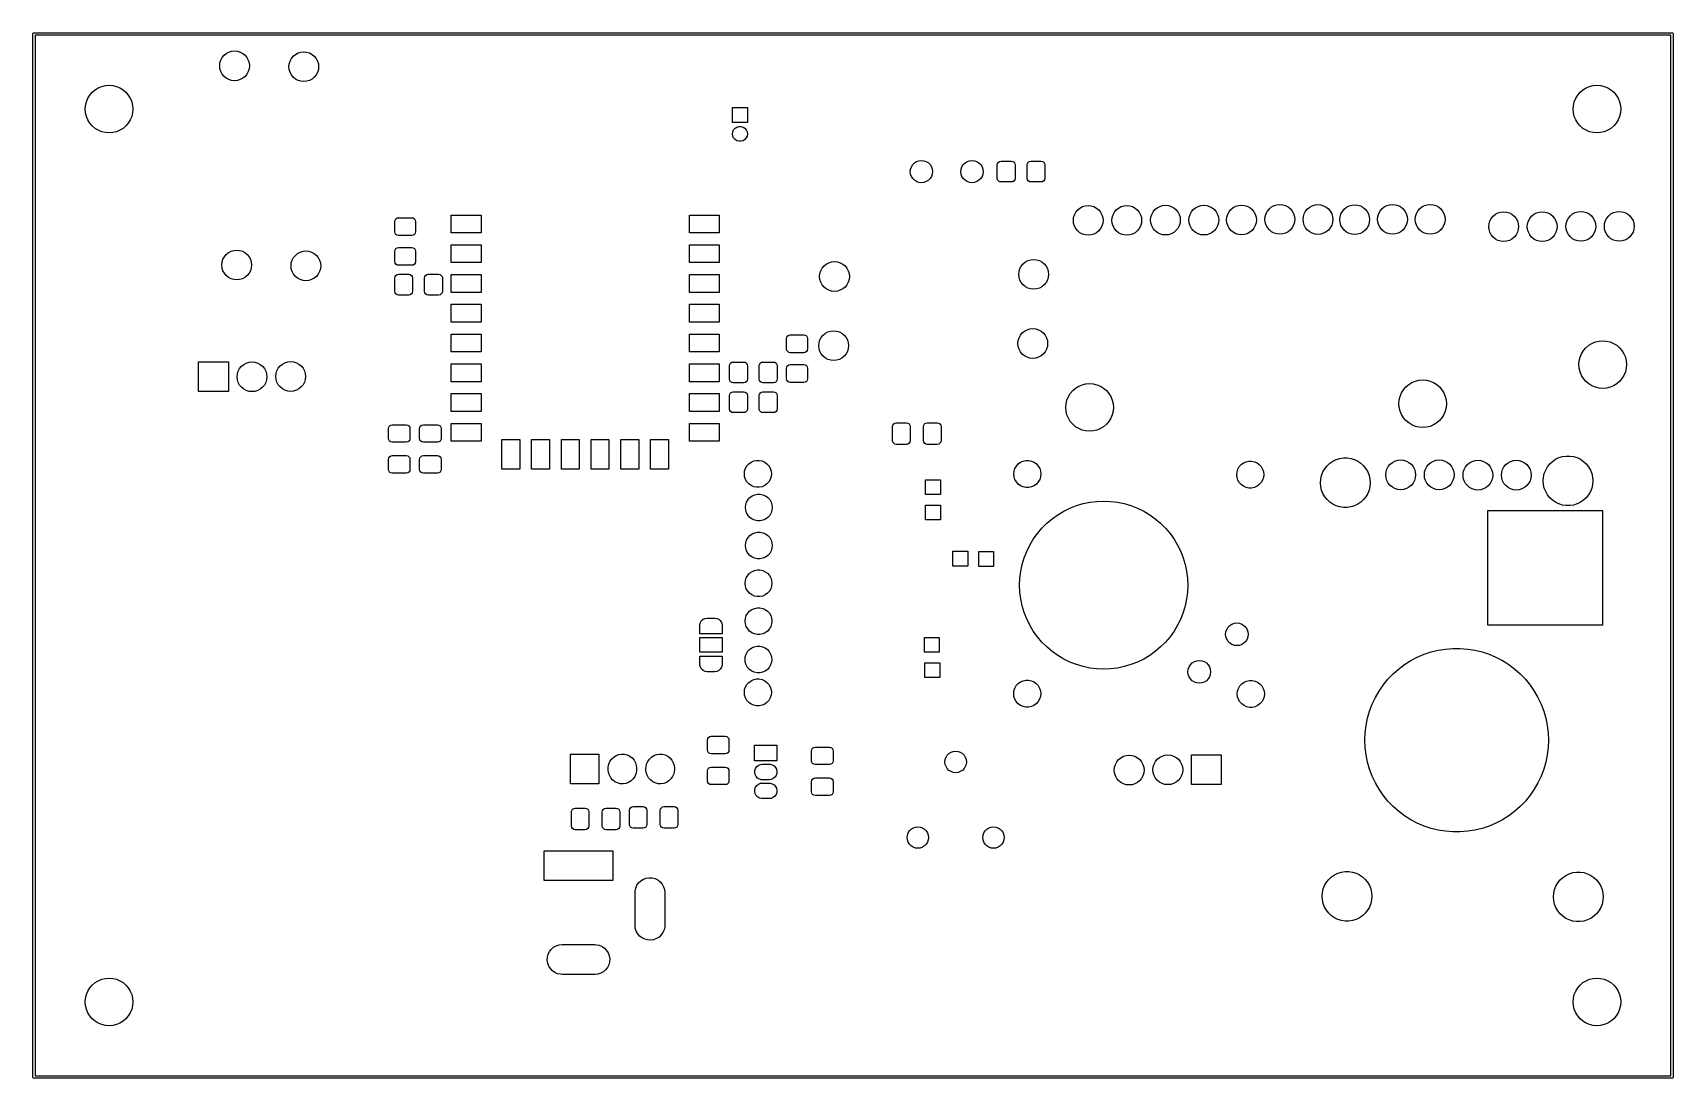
# Model space of a CAD drawing. Extents: x 0 to 110, y 0 to 70.
import ezdxf

# ---------------------------------------------------------------- set-up
doc = ezdxf.new("R2010")
doc.units = 0
doc.layers.add('BLACK', color=7, linetype='CONTINUOUS')

msp = doc.modelspace()

# ---------------------------------------------------------------- linework, layer by layer
at = {"layer": 'BLACK', "linetype": 'CONTINUOUS'}
for p, q in [((-0.125, 70.05), (-0.12328, 70.0597)), ((-0.125, -0.05), (-0.125, 70.05)), ((-0.12386, 70.063), (-0.12219, 70.0659)), ((-0.12328, 70.0597), (-0.12386, 70.063)), ((-0.12219, 70.0659), (-0.12048, 70.0757)), ((-0.12048, 70.0757), (-0.10795, 70.0906)), ((-0.10795, 70.0906), (-0.09821, 70.1075)), ((-0.09821, 70.1075), (-0.09185, 70.1098)), ((-0.09185, 70.1098), (-0.0875, 70.115)), ((-0.0875, 70.115), (-0.06831, 70.1183)), ((-0.06831, 70.1183), (-0.05, 70.125)), ((-0.05, 70.125), (110.05, 70.125)), ((0.025, 69.975), (0.025, 0.025)), ((109.975, 69.975), (0.025, 69.975)), ((109.975, 0.025), (109.975, 69.975)), ((110.05, 70.125), (110.06, 70.1233)), ((110.06, 70.1233), (110.063, 70.1239)), ((110.063, 70.1239), (110.066, 70.1222)), ((110.066, 70.1222), (110.076, 70.1205)), ((110.076, 70.1205), (110.091, 70.108)), ((110.091, 70.108), (110.107, 70.0982)), ((110.107, 70.0982), (110.11, 70.0919)), ((110.11, 70.0919), (110.115, 70.0875)), ((110.115, 70.0875), (110.118, 70.0683)), ((110.118, 70.0683), (110.125, 70.05)), ((110.125, 70.05), (110.125, -0.05)), ((12.5111, 68.2877), (12.6035, 68.4606)), ((12.6035, 68.4606), (12.7279, 68.6121)), ((12.7279, 68.6121), (12.8794, 68.7365)), ((12.8794, 68.7365), (13.0523, 68.8289)), ((13.0523, 68.8289), (13.2399, 68.8858)), ((13.2399, 68.8858), (13.435, 68.905)), ((13.435, 68.905), (13.6301, 68.8858)), ((13.6301, 68.8858), (13.8177, 68.8289)), ((13.8177, 68.8289), (13.9906, 68.7365)), ((13.9906, 68.7365), (14.1421, 68.6121)), ((14.1421, 68.6121), (14.2665, 68.4606)), ((14.2665, 68.4606), (14.3589, 68.2877)), ((17.1611, 68.2292), (17.2535, 68.4021)), ((17.2535, 68.4021), (17.3779, 68.5537)), ((17.3779, 68.5537), (17.5294, 68.678)), ((17.5294, 68.678), (17.7023, 68.7704)), ((17.7023, 68.7704), (17.8899, 68.8273)), ((17.8899, 68.8273), (18.085, 68.8466)), ((18.085, 68.8466), (18.2801, 68.8273)), ((18.2801, 68.8273), (18.4677, 68.7704)), ((18.4677, 68.7704), (18.6406, 68.678)), ((18.6406, 68.678), (18.7921, 68.5537)), ((18.7921, 68.5537), (18.9165, 68.4021)), ((18.9165, 68.4021), (19.0089, 68.2292)), ((12.435, 67.905), (12.4542, 68.1001)), ((12.4542, 67.7099), (12.435, 67.905)), ((12.4542, 68.1001), (12.5111, 68.2877)), ((12.5111, 67.5223), (12.4542, 67.7099)), ((12.6035, 67.3494), (12.5111, 67.5223)), ((12.7279, 67.1979), (12.6035, 67.3494)), ((14.2665, 67.3494), (14.1421, 67.1979)), ((14.3589, 67.5223), (14.2665, 67.3494)), ((14.3589, 68.2877), (14.4158, 68.1001)), ((14.4158, 67.7099), (14.3589, 67.5223)), ((14.4158, 68.1001), (14.435, 67.905)), ((14.435, 67.905), (14.4158, 67.7099)), ((17.085, 67.8466), (17.1042, 68.0416)), ((17.1042, 67.6515), (17.085, 67.8466)), ((17.1042, 68.0416), (17.1611, 68.2292)), ((17.1611, 67.4639), (17.1042, 67.6515)), ((17.2535, 67.291), (17.1611, 67.4639)), ((17.3779, 67.1395), (17.2535, 67.291)), ((18.9165, 67.291), (18.7921, 67.1395)), ((19.0089, 67.4639), (18.9165, 67.291)), ((19.0089, 68.2292), (19.0658, 68.0416)), ((19.0658, 67.6515), (19.0089, 67.4639)), ((19.0658, 68.0416), (19.085, 67.8466)), ((19.085, 67.8466), (19.0658, 67.6515)), ((3.86863, 66.1314), (4.05954, 66.2944)), ((4.05954, 66.2944), (4.27361, 66.4256)), ((4.27361, 66.4256), (4.50557, 66.5217)), ((4.50557, 66.5217), (4.7497, 66.5803)), ((4.7497, 66.5803), (5, 66.6)), ((5, 66.6), (5.25029, 66.5803)), ((5.25029, 66.5803), (5.49443, 66.5217)), ((5.49443, 66.5217), (5.72638, 66.4256)), ((5.72638, 66.4256), (5.94046, 66.2944)), ((5.94046, 66.2944), (6.13137, 66.1314)), ((12.8794, 67.0735), (12.7279, 67.1979)), ((13.0523, 66.9811), (12.8794, 67.0735)), ((13.2399, 66.9242), (13.0523, 66.9811)), ((13.435, 66.905), (13.2399, 66.9242)), ((13.6301, 66.9242), (13.435, 66.905)), ((13.8177, 66.9811), (13.6301, 66.9242)), ((13.9906, 67.0735), (13.8177, 66.9811)), ((14.1421, 67.1979), (13.9906, 67.0735)), ((17.5294, 67.0151), (17.3779, 67.1395)), ((17.7023, 66.9227), (17.5294, 67.0151)), ((17.8899, 66.8658), (17.7023, 66.9227)), ((18.085, 66.8466), (17.8899, 66.8658)), ((18.2801, 66.8658), (18.085, 66.8466)), ((18.4677, 66.9227), (18.2801, 66.8658)), ((18.6406, 67.0151), (18.4677, 66.9227)), ((18.7921, 67.1395), (18.6406, 67.0151)), ((103.869, 66.1314), (104.06, 66.2944)), ((104.06, 66.2944), (104.274, 66.4256)), ((104.274, 66.4256), (104.506, 66.5217)), ((104.506, 66.5217), (104.75, 66.5803)), ((104.75, 66.5803), (105, 66.6)), ((105, 66.6), (105.25, 66.5803)), ((105.25, 66.5803), (105.494, 66.5217)), ((105.494, 66.5217), (105.726, 66.4256)), ((105.726, 66.4256), (105.94, 66.2944)), ((105.94, 66.2944), (106.131, 66.1314)), ((3.4, 65), (3.4197, 65.2503)), ((3.4197, 65.2503), (3.47831, 65.4944)), ((3.47831, 65.4944), (3.57439, 65.7264)), ((3.57439, 65.7264), (3.70557, 65.9405)), ((3.70557, 65.9405), (3.86863, 66.1314)), ((6.13137, 66.1314), (6.29443, 65.9405)), ((6.29443, 65.9405), (6.42561, 65.7264)), ((6.42561, 65.7264), (6.52169, 65.4944)), ((6.52169, 65.4944), (6.5803, 65.2503)), ((6.5803, 65.2503), (6.6, 65)), ((46.9, 64.1), (46.9, 65.1)), ((46.9, 65.1), (47.9, 65.1)), ((47.9, 65.1), (47.9, 64.1)), ((103.4, 65), (103.42, 65.2503)), ((103.42, 65.2503), (103.478, 65.4944)), ((103.478, 65.4944), (103.574, 65.7264)), ((103.574, 65.7264), (103.706, 65.9405)), ((103.706, 65.9405), (103.869, 66.1314)), ((106.131, 66.1314), (106.294, 65.9405)), ((106.294, 65.9405), (106.426, 65.7264)), ((106.426, 65.7264), (106.522, 65.4944)), ((106.522, 65.4944), (106.58, 65.2503)), ((106.58, 65.2503), (106.6, 65)), ((3.4197, 64.7497), (3.4, 65)), ((3.47831, 64.5056), (3.4197, 64.7497)), ((3.57439, 64.2736), (3.47831, 64.5056)), ((3.70557, 64.0595), (3.57439, 64.2736)), ((3.86863, 63.8686), (3.70557, 64.0595)), ((6.29443, 64.0595), (6.13137, 63.8686)), ((6.42561, 64.2736), (6.29443, 64.0595)), ((6.52169, 64.5056), (6.42561, 64.2736)), ((6.5803, 64.7497), (6.52169, 64.5056)), ((6.6, 65), (6.5803, 64.7497)), ((47.9, 64.1), (46.9, 64.1)), ((103.42, 64.7497), (103.4, 65)), ((103.478, 64.5056), (103.42, 64.7497)), ((103.574, 64.2736), (103.478, 64.5056)), ((103.706, 64.0595), (103.574, 64.2736)), ((103.869, 63.8686), (103.706, 64.0595)), ((106.294, 64.0595), (106.131, 63.8686)), ((106.426, 64.2736), (106.294, 64.0595)), ((106.522, 64.5056), (106.426, 64.2736)), ((106.58, 64.7497), (106.522, 64.5056)), ((106.6, 65), (106.58, 64.7497)), ((4.05954, 63.7056), (3.86863, 63.8686)), ((4.27361, 63.5744), (4.05954, 63.7056)), ((4.50557, 63.4783), (4.27361, 63.5744)), ((4.7497, 63.4197), (4.50557, 63.4783)), ((5, 63.4), (4.7497, 63.4197)), ((5.25029, 63.4197), (5, 63.4)), ((5.49443, 63.4783), (5.25029, 63.4197)), ((5.72638, 63.5744), (5.49443, 63.4783)), ((5.94046, 63.7056), (5.72638, 63.5744)), ((6.13137, 63.8686), (5.94046, 63.7056)), ((46.9, 63.33), (46.9203, 63.4709)), ((46.9203, 63.1891), (46.9, 63.33)), ((46.9203, 63.4709), (46.9794, 63.6003)), ((46.9794, 63.0597), (46.9203, 63.1891)), ((46.9794, 63.6003), (47.0726, 63.7079)), ((47.0726, 62.9521), (46.9794, 63.0597)), ((47.0726, 63.7079), (47.1923, 63.7848)), ((47.1923, 62.8752), (47.0726, 62.9521)), ((47.1923, 63.7848), (47.3288, 63.8249)), ((47.3288, 62.8351), (47.1923, 62.8752)), ((47.3288, 63.8249), (47.4712, 63.8249)), ((47.4712, 63.8249), (47.6077, 63.7848)), ((47.6077, 62.8752), (47.4712, 62.8351)), ((47.6077, 63.7848), (47.7274, 63.7079)), ((47.7274, 62.9521), (47.6077, 62.8752)), ((47.7274, 63.7079), (47.8206, 63.6003)), ((47.8206, 63.0597), (47.7274, 62.9521)), ((47.8206, 63.6003), (47.8797, 63.4709)), ((47.8797, 63.1891), (47.8206, 63.0597)), ((47.8797, 63.4709), (47.9, 63.33)), ((47.9, 63.33), (47.8797, 63.1891)), ((104.06, 63.7056), (103.869, 63.8686)), ((104.274, 63.5744), (104.06, 63.7056)), ((104.506, 63.4783), (104.274, 63.5744)), ((104.75, 63.4197), (104.506, 63.4783)), ((105, 63.4), (104.75, 63.4197)), ((105.25, 63.4197), (105, 63.4)), ((105.494, 63.4783), (105.25, 63.4197)), ((105.726, 63.5744), (105.494, 63.4783)), ((105.94, 63.7056), (105.726, 63.5744)), ((106.131, 63.8686), (105.94, 63.7056)), ((47.4712, 62.8351), (47.3288, 62.8351)), ((58.85, 60.8), (58.8688, 60.9669)), ((58.8688, 60.6331), (58.85, 60.8)), ((58.8688, 60.9669), (58.9243, 61.1254)), ((58.9243, 61.1254), (59.0136, 61.2676)), ((59.0136, 61.2676), (59.1324, 61.3864)), ((59.1324, 61.3864), (59.2746, 61.4757)), ((59.2746, 61.4757), (59.4331, 61.5312)), ((59.4331, 61.5312), (59.6, 61.55)), ((59.6, 61.55), (59.7669, 61.5312)), ((59.7669, 61.5312), (59.9254, 61.4757)), ((59.9254, 61.4757), (60.0676, 61.3864)), ((60.0676, 61.3864), (60.1864, 61.2676)), ((60.1864, 61.2676), (60.2757, 61.1254)), ((60.2757, 61.1254), (60.3312, 60.9669)), ((60.3312, 60.9669), (60.35, 60.8)), ((60.35, 60.8), (60.3312, 60.6331)), ((62.25, 60.8), (62.2688, 60.9669)), ((62.2688, 60.6331), (62.25, 60.8)), ((62.2688, 60.9669), (62.3243, 61.1254)), ((62.3243, 61.1254), (62.4136, 61.2676)), ((62.4136, 61.2676), (62.5324, 61.3864)), ((62.5324, 61.3864), (62.6746, 61.4757)), ((62.6746, 61.4757), (62.8331, 61.5312)), ((62.8331, 61.5312), (63, 61.55)), ((63, 61.55), (63.1669, 61.5312)), ((63.1669, 61.5312), (63.3254, 61.4757)), ((63.3254, 61.4757), (63.4676, 61.3864)), ((63.4676, 61.3864), (63.5864, 61.2676)), ((63.5864, 61.2676), (63.6757, 61.1254)), ((63.6757, 61.1254), (63.7312, 60.9669)), ((63.7312, 60.9669), (63.75, 60.8)), ((63.75, 60.8), (63.7312, 60.6331)), ((64.7, 61.25), (64.719, 61.3457)), ((64.7, 60.35), (64.7, 61.25)), ((64.719, 61.3457), (64.7732, 61.4268)), ((64.7732, 61.4268), (64.8543, 61.481)), ((64.8543, 61.481), (64.95, 61.5)), ((64.95, 61.5), (65.65, 61.5)), ((65.65, 61.5), (65.7457, 61.481)), ((65.7457, 61.481), (65.8268, 61.4268)), ((65.8268, 61.4268), (65.881, 61.3457)), ((65.881, 61.3457), (65.9, 61.25)), ((65.9, 61.25), (65.9, 60.35)), ((66.7, 61.25), (66.719, 61.3457)), ((66.7, 60.35), (66.7, 61.25)), ((66.719, 61.3457), (66.7732, 61.4268)), ((66.7732, 61.4268), (66.8543, 61.481)), ((66.8543, 61.481), (66.95, 61.5)), ((66.95, 61.5), (67.65, 61.5)), ((67.65, 61.5), (67.7457, 61.481)), ((67.7457, 61.481), (67.8268, 61.4268)), ((67.8268, 61.4268), (67.881, 61.3457)), ((67.881, 61.3457), (67.9, 61.25)), ((67.9, 61.25), (67.9, 60.35)), ((58.9243, 60.4746), (58.8688, 60.6331)), ((59.0136, 60.3324), (58.9243, 60.4746)), ((59.1324, 60.2136), (59.0136, 60.3324)), ((59.2746, 60.1243), (59.1324, 60.2136)), ((59.4331, 60.0688), (59.2746, 60.1243)), ((59.6, 60.05), (59.4331, 60.0688)), ((59.7669, 60.0688), (59.6, 60.05)), ((59.9254, 60.1243), (59.7669, 60.0688)), ((60.0676, 60.2136), (59.9254, 60.1243)), ((60.1864, 60.3324), (60.0676, 60.2136)), ((60.2757, 60.4746), (60.1864, 60.3324)), ((60.3312, 60.6331), (60.2757, 60.4746)), ((62.3243, 60.4746), (62.2688, 60.6331)), ((62.4136, 60.3324), (62.3243, 60.4746)), ((62.5324, 60.2136), (62.4136, 60.3324)), ((62.6746, 60.1243), (62.5324, 60.2136)), ((62.8331, 60.0688), (62.6746, 60.1243)), ((63, 60.05), (62.8331, 60.0688)), ((63.1669, 60.0688), (63, 60.05)), ((63.3254, 60.1243), (63.1669, 60.0688)), ((63.4676, 60.2136), (63.3254, 60.1243)), ((63.5864, 60.3324), (63.4676, 60.2136)), ((63.6757, 60.4746), (63.5864, 60.3324)), ((63.7312, 60.6331), (63.6757, 60.4746)), ((64.719, 60.2543), (64.7, 60.35)), ((64.7732, 60.1732), (64.719, 60.2543)), ((64.8543, 60.119), (64.7732, 60.1732)), ((64.95, 60.1), (64.8543, 60.119)), ((65.65, 60.1), (64.95, 60.1)), ((65.7457, 60.119), (65.65, 60.1)), ((65.8268, 60.1732), (65.7457, 60.119)), ((65.881, 60.2543), (65.8268, 60.1732)), ((65.9, 60.35), (65.881, 60.2543)), ((66.719, 60.2543), (66.7, 60.35)), ((66.7732, 60.1732), (66.719, 60.2543)), ((66.8543, 60.119), (66.7732, 60.1732)), ((66.95, 60.1), (66.8543, 60.119)), ((67.65, 60.1), (66.95, 60.1)), ((67.7457, 60.119), (67.65, 60.1)), ((67.8268, 60.1732), (67.7457, 60.119)), ((67.881, 60.2543), (67.8268, 60.1732)), ((67.9, 60.35), (67.881, 60.2543)), ((70.2544, 58.3515), (70.4273, 58.4439)), ((70.4273, 58.4439), (70.6149, 58.5008)), ((70.6149, 58.5008), (70.81, 58.52)), ((70.81, 58.52), (71.0051, 58.5008)), ((71.0051, 58.5008), (71.1927, 58.4439)), ((71.1927, 58.4439), (71.3656, 58.3515)), ((72.8444, 58.3515), (73.0173, 58.4439)), ((73.0173, 58.4439), (73.2049, 58.5008)), ((73.2049, 58.5008), (73.4, 58.52)), ((73.4, 58.52), (73.5951, 58.5008)), ((73.5951, 58.5008), (73.7827, 58.4439)), ((73.7827, 58.4439), (73.9556, 58.3515)), ((75.4444, 58.3715), (75.6173, 58.4639)), ((75.6173, 58.4639), (75.8049, 58.5208)), ((75.8049, 58.5208), (76, 58.54)), ((76, 58.54), (76.1951, 58.5208)), ((76.1951, 58.5208), (76.3827, 58.4639)), ((76.3827, 58.4639), (76.5556, 58.3715)), ((78.0244, 58.3715), (78.1973, 58.4639)), ((78.1973, 58.4639), (78.3849, 58.5208)), ((78.3849, 58.5208), (78.58, 58.54)), ((78.58, 58.54), (78.7751, 58.5208)), ((78.7751, 58.5208), (78.9627, 58.4639)), ((78.9627, 58.4639), (79.1356, 58.3715)), ((80.5544, 58.3815), (80.7273, 58.4739)), ((80.7273, 58.4739), (80.9149, 58.5308)), ((80.9149, 58.5308), (81.11, 58.55)), ((81.11, 58.55), (81.3051, 58.5308)), ((81.3051, 58.5308), (81.4927, 58.4739)), ((81.4927, 58.4739), (81.6656, 58.3815)), ((83.1344, 58.4215), (83.3073, 58.5139)), ((83.3073, 58.5139), (83.4949, 58.5708)), ((83.4949, 58.5708), (83.69, 58.59)), ((83.69, 58.59), (83.8851, 58.5708)), ((83.8851, 58.5708), (84.0727, 58.5139)), ((84.0727, 58.5139), (84.2456, 58.4215)), ((85.6944, 58.4115), (85.8673, 58.5039)), ((85.8673, 58.5039), (86.0549, 58.5608)), ((86.0549, 58.5608), (86.25, 58.58)), ((86.25, 58.58), (86.4451, 58.5608)), ((86.4451, 58.5608), (86.6327, 58.5039)), ((86.6327, 58.5039), (86.8056, 58.4115)), ((88.1644, 58.4015), (88.3373, 58.4939)), ((88.3373, 58.4939), (88.5249, 58.5508)), ((88.5249, 58.5508), (88.72, 58.57)), ((88.72, 58.57), (88.9151, 58.5508)), ((88.9151, 58.5508), (89.1027, 58.4939)), ((89.1027, 58.4939), (89.2756, 58.4015)), ((90.7044, 58.4215), (90.8773, 58.5139)), ((90.8773, 58.5139), (91.0649, 58.5708)), ((91.0649, 58.5708), (91.26, 58.59)), ((91.26, 58.59), (91.4551, 58.5708)), ((91.4551, 58.5708), (91.6427, 58.5139)), ((91.6427, 58.5139), (91.8156, 58.4215)), ((93.2344, 58.4215), (93.4073, 58.5139)), ((93.4073, 58.5139), (93.5949, 58.5708)), ((93.5949, 58.5708), (93.79, 58.59)), ((93.79, 58.59), (93.9851, 58.5708)), ((93.9851, 58.5708), (94.1727, 58.5139)), ((94.1727, 58.5139), (94.3456, 58.4215)), ((24.2, 57.45), (24.219, 57.5457)), ((24.2, 56.75), (24.2, 57.45)), ((24.219, 57.5457), (24.2732, 57.6268)), ((24.2732, 57.6268), (24.3543, 57.681)), ((24.3543, 57.681), (24.45, 57.7)), ((24.45, 57.7), (25.35, 57.7)), ((25.35, 57.7), (25.4457, 57.681)), ((25.4457, 57.681), (25.5268, 57.6268)), ((25.5268, 57.6268), (25.581, 57.5457)), ((25.581, 57.5457), (25.6, 57.45)), ((25.6, 57.45), (25.6, 56.75)), ((28, 56.68), (28, 57.88)), ((28, 57.88), (30, 57.88)), ((30, 57.88), (30, 56.68)), ((44, 56.68), (44, 57.88)), ((44, 57.88), (46, 57.88)), ((46, 57.88), (46, 56.68)), ((69.81, 57.52), (69.8292, 57.7151)), ((69.8292, 57.3249), (69.81, 57.52)), ((69.8292, 57.7151), (69.8861, 57.9027)), ((69.8861, 57.9027), (69.9785, 58.0756)), ((69.9785, 58.0756), (70.1029, 58.2271)), ((70.1029, 58.2271), (70.2544, 58.3515)), ((71.3656, 58.3515), (71.5171, 58.2271)), ((71.5171, 58.2271), (71.6415, 58.0756)), ((71.6415, 58.0756), (71.7339, 57.9027)), ((71.7339, 57.9027), (71.7908, 57.7151)), ((71.7908, 57.7151), (71.81, 57.52)), ((71.81, 57.52), (71.7908, 57.3249)), ((72.4, 57.52), (72.4192, 57.7151)), ((72.4192, 57.3249), (72.4, 57.52)), ((72.4192, 57.7151), (72.4761, 57.9027)), ((72.4761, 57.9027), (72.5685, 58.0756)), ((72.5685, 58.0756), (72.6929, 58.2271)), ((72.6929, 58.2271), (72.8444, 58.3515)), ((73.9556, 58.3515), (74.1071, 58.2271)), ((74.1071, 58.2271), (74.2315, 58.0756)), ((74.2315, 58.0756), (74.3239, 57.9027)), ((74.3239, 57.9027), (74.3808, 57.7151)), ((74.3808, 57.7151), (74.4, 57.52)), ((74.4, 57.52), (74.3808, 57.3249)), ((75, 57.54), (75.0192, 57.7351)), ((75.0192, 57.3449), (75, 57.54)), ((75.0192, 57.7351), (75.0761, 57.9227)), ((75.0761, 57.1573), (75.0192, 57.3449)), ((75.0761, 57.9227), (75.1685, 58.0956)), ((75.1685, 58.0956), (75.2929, 58.2471)), ((75.2929, 58.2471), (75.4444, 58.3715)), ((76.5556, 58.3715), (76.7071, 58.2471)), ((76.7071, 58.2471), (76.8315, 58.0956)), ((76.8315, 58.0956), (76.9239, 57.9227)), ((76.9239, 57.9227), (76.9808, 57.7351)), ((76.9808, 57.3449), (76.9239, 57.1573)), ((76.9808, 57.7351), (77, 57.54)), ((77, 57.54), (76.9808, 57.3449)), ((77.58, 57.54), (77.5992, 57.7351)), ((77.5992, 57.3449), (77.58, 57.54)), ((77.5992, 57.7351), (77.6561, 57.9227)), ((77.6561, 57.1573), (77.5992, 57.3449)), ((77.6561, 57.9227), (77.7485, 58.0956)), ((77.7485, 58.0956), (77.8729, 58.2471)), ((77.8729, 58.2471), (78.0244, 58.3715)), ((79.1356, 58.3715), (79.2871, 58.2471)), ((79.2871, 58.2471), (79.4115, 58.0956)), ((79.4115, 58.0956), (79.5039, 57.9227)), ((79.5039, 57.9227), (79.5608, 57.7351)), ((79.5608, 57.3449), (79.5039, 57.1573)), ((79.5608, 57.7351), (79.58, 57.54)), ((79.58, 57.54), (79.5608, 57.3449)), ((80.11, 57.55), (80.1292, 57.7451)), ((80.1292, 57.3549), (80.11, 57.55)), ((80.1292, 57.7451), (80.1861, 57.9327)), ((80.1861, 57.1673), (80.1292, 57.3549)), ((80.1861, 57.9327), (80.2785, 58.1056)), ((80.2785, 58.1056), (80.4029, 58.2571)), ((80.4029, 58.2571), (80.5544, 58.3815)), ((81.6656, 58.3815), (81.8171, 58.2571)), ((81.8171, 58.2571), (81.9415, 58.1056)), ((81.9415, 58.1056), (82.0339, 57.9327)), ((82.0339, 57.9327), (82.0908, 57.7451)), ((82.0908, 57.3549), (82.0339, 57.1673)), ((82.0908, 57.7451), (82.11, 57.55)), ((82.11, 57.55), (82.0908, 57.3549)), ((82.69, 57.59), (82.7092, 57.7851)), ((82.7092, 57.3949), (82.69, 57.59)), ((82.7092, 57.7851), (82.7661, 57.9727)), ((82.7661, 57.2073), (82.7092, 57.3949)), ((82.7661, 57.9727), (82.8585, 58.1456)), ((82.8585, 58.1456), (82.9829, 58.2971)), ((82.9829, 58.2971), (83.1344, 58.4215)), ((84.2456, 58.4215), (84.3971, 58.2971)), ((84.3971, 58.2971), (84.5215, 58.1456)), ((84.5215, 58.1456), (84.6139, 57.9727)), ((84.6139, 57.9727), (84.6708, 57.7851)), ((84.6708, 57.3949), (84.6139, 57.2073)), ((84.6708, 57.7851), (84.69, 57.59)), ((84.69, 57.59), (84.6708, 57.3949)), ((85.25, 57.58), (85.2692, 57.7751)), ((85.2692, 57.3849), (85.25, 57.58)), ((85.2692, 57.7751), (85.3261, 57.9627)), ((85.3261, 57.1973), (85.2692, 57.3849)), ((85.3261, 57.9627), (85.4185, 58.1356)), ((85.4185, 58.1356), (85.5429, 58.2871)), ((85.5429, 58.2871), (85.6944, 58.4115)), ((86.8056, 58.4115), (86.9571, 58.2871)), ((86.9571, 58.2871), (87.0815, 58.1356)), ((87.0815, 58.1356), (87.1739, 57.9627)), ((87.1739, 57.9627), (87.2308, 57.7751)), ((87.2308, 57.3849), (87.1739, 57.1973)), ((87.2308, 57.7751), (87.25, 57.58)), ((87.25, 57.58), (87.2308, 57.3849)), ((87.72, 57.57), (87.7392, 57.7651)), ((87.7392, 57.3749), (87.72, 57.57)), ((87.7392, 57.7651), (87.7961, 57.9527)), ((87.7961, 57.1873), (87.7392, 57.3749)), ((87.7961, 57.9527), (87.8885, 58.1256)), ((87.8885, 58.1256), (88.0129, 58.2771)), ((88.0129, 58.2771), (88.1644, 58.4015)), ((89.2756, 58.4015), (89.4271, 58.2771)), ((89.4271, 58.2771), (89.5515, 58.1256)), ((89.5515, 58.1256), (89.6439, 57.9527)), ((89.6439, 57.9527), (89.7008, 57.7651)), ((89.7008, 57.3749), (89.6439, 57.1873)), ((89.7008, 57.7651), (89.72, 57.57)), ((89.72, 57.57), (89.7008, 57.3749)), ((90.26, 57.59), (90.2792, 57.7851)), ((90.2792, 57.3949), (90.26, 57.59)), ((90.2792, 57.7851), (90.3361, 57.9727)), ((90.3361, 57.2073), (90.2792, 57.3949)), ((90.3361, 57.9727), (90.4285, 58.1456)), ((90.4285, 58.1456), (90.5529, 58.2971)), ((90.5529, 58.2971), (90.7044, 58.4215)), ((91.8156, 58.4215), (91.9671, 58.2971)), ((91.9671, 58.2971), (92.0915, 58.1456)), ((92.0915, 58.1456), (92.1839, 57.9727)), ((92.1839, 57.9727), (92.2408, 57.7851)), ((92.2408, 57.3949), (92.1839, 57.2073)), ((92.2408, 57.7851), (92.26, 57.59)), ((92.26, 57.59), (92.2408, 57.3949)), ((92.79, 57.59), (92.8092, 57.7851)), ((92.8092, 57.3949), (92.79, 57.59)), ((92.8092, 57.7851), (92.8661, 57.9727)), ((92.8661, 57.2073), (92.8092, 57.3949)), ((92.8661, 57.9727), (92.9585, 58.1456)), ((92.9585, 58.1456), (93.0829, 58.2971)), ((93.0829, 58.2971), (93.2344, 58.4215)), ((94.3456, 58.4215), (94.4971, 58.2971)), ((94.4971, 58.2971), (94.6215, 58.1456)), ((94.6215, 58.1456), (94.7139, 57.9727)), ((94.7139, 57.9727), (94.7708, 57.7851)), ((94.7708, 57.3949), (94.7139, 57.2073)), ((94.7708, 57.7851), (94.79, 57.59)), ((94.79, 57.59), (94.7708, 57.3949)), ((97.7492, 57.2951), (97.8061, 57.4827)), ((97.8061, 57.4827), (97.8985, 57.6556)), ((97.8985, 57.6556), (98.0229, 57.8071)), ((98.0229, 57.8071), (98.1744, 57.9315)), ((98.1744, 57.9315), (98.3473, 58.0239)), ((98.3473, 58.0239), (98.5349, 58.0808)), ((98.5349, 58.0808), (98.73, 58.1)), ((98.73, 58.1), (98.9251, 58.0808)), ((98.9251, 58.0808), (99.1127, 58.0239)), ((99.1127, 58.0239), (99.2856, 57.9315)), ((99.2856, 57.9315), (99.4371, 57.8071)), ((99.4371, 57.8071), (99.5615, 57.6556)), ((99.5615, 57.6556), (99.6539, 57.4827)), ((99.6539, 57.4827), (99.7108, 57.2951)), ((100.339, 57.2951), (100.396, 57.4827)), ((100.396, 57.4827), (100.489, 57.6556)), ((100.489, 57.6556), (100.613, 57.8071)), ((100.613, 57.8071), (100.764, 57.9315)), ((100.764, 57.9315), (100.937, 58.0239)), ((100.937, 58.0239), (101.125, 58.0808)), ((101.125, 58.0808), (101.32, 58.1)), ((101.32, 58.1), (101.515, 58.0808)), ((101.515, 58.0808), (101.703, 58.0239)), ((101.703, 58.0239), (101.876, 57.9315)), ((101.876, 57.9315), (102.027, 57.8071)), ((102.027, 57.8071), (102.151, 57.6556)), ((102.151, 57.6556), (102.244, 57.4827)), ((102.244, 57.4827), (102.301, 57.2951)), ((102.939, 57.3151), (102.996, 57.5027)), ((102.996, 57.5027), (103.089, 57.6756)), ((103.089, 57.6756), (103.213, 57.8271)), ((103.213, 57.8271), (103.364, 57.9515)), ((103.364, 57.9515), (103.537, 58.0439)), ((103.537, 58.0439), (103.725, 58.1008)), ((103.725, 58.1008), (103.92, 58.12)), ((103.92, 58.12), (104.115, 58.1008)), ((104.115, 58.1008), (104.303, 58.0439)), ((104.303, 58.0439), (104.476, 57.9515)), ((104.476, 57.9515), (104.627, 57.8271)), ((104.627, 57.8271), (104.751, 57.6756)), ((104.751, 57.6756), (104.844, 57.5027)), ((104.844, 57.5027), (104.901, 57.3151)), ((105.519, 57.3151), (105.576, 57.5027)), ((105.576, 57.5027), (105.669, 57.6756)), ((105.669, 57.6756), (105.793, 57.8271)), ((105.793, 57.8271), (105.944, 57.9515)), ((105.944, 57.9515), (106.117, 58.0439)), ((106.117, 58.0439), (106.305, 58.1008)), ((106.305, 58.1008), (106.5, 58.12)), ((106.5, 58.12), (106.695, 58.1008)), ((106.695, 58.1008), (106.883, 58.0439)), ((106.883, 58.0439), (107.056, 57.9515)), ((107.056, 57.9515), (107.207, 57.8271)), ((107.207, 57.8271), (107.331, 57.6756)), ((107.331, 57.6756), (107.424, 57.5027)), ((107.424, 57.5027), (107.481, 57.3151)), ((24.219, 56.6543), (24.2, 56.75)), ((24.2732, 56.5732), (24.219, 56.6543)), ((24.3543, 56.519), (24.2732, 56.5732)), ((24.45, 56.5), (24.3543, 56.519)), ((25.35, 56.5), (24.45, 56.5)), ((25.4457, 56.519), (25.35, 56.5)), ((25.5268, 56.5732), (25.4457, 56.519)), ((25.581, 56.6543), (25.5268, 56.5732)), ((25.6, 56.75), (25.581, 56.6543)), ((30, 56.68), (28, 56.68)), ((46, 56.68), (44, 56.68)), ((69.8861, 57.1373), (69.8292, 57.3249)), ((69.9785, 56.9644), (69.8861, 57.1373)), ((70.1029, 56.8129), (69.9785, 56.9644)), ((70.2544, 56.6885), (70.1029, 56.8129)), ((70.4273, 56.5961), (70.2544, 56.6885)), ((70.6149, 56.5392), (70.4273, 56.5961)), ((70.81, 56.52), (70.6149, 56.5392)), ((71.0051, 56.5392), (70.81, 56.52)), ((71.1927, 56.5961), (71.0051, 56.5392)), ((71.3656, 56.6885), (71.1927, 56.5961)), ((71.5171, 56.8129), (71.3656, 56.6885)), ((71.6415, 56.9644), (71.5171, 56.8129)), ((71.7339, 57.1373), (71.6415, 56.9644)), ((71.7908, 57.3249), (71.7339, 57.1373)), ((72.4761, 57.1373), (72.4192, 57.3249)), ((72.5685, 56.9644), (72.4761, 57.1373)), ((72.6929, 56.8129), (72.5685, 56.9644)), ((72.8444, 56.6885), (72.6929, 56.8129)), ((73.0173, 56.5961), (72.8444, 56.6885)), ((73.2049, 56.5392), (73.0173, 56.5961)), ((73.4, 56.52), (73.2049, 56.5392)), ((73.5951, 56.5392), (73.4, 56.52)), ((73.7827, 56.5961), (73.5951, 56.5392)), ((73.9556, 56.6885), (73.7827, 56.5961)), ((74.1071, 56.8129), (73.9556, 56.6885)), ((74.2315, 56.9644), (74.1071, 56.8129)), ((74.3239, 57.1373), (74.2315, 56.9644)), ((74.3808, 57.3249), (74.3239, 57.1373)), ((75.1685, 56.9844), (75.0761, 57.1573)), ((75.2929, 56.8329), (75.1685, 56.9844)), ((75.4444, 56.7085), (75.2929, 56.8329)), ((75.6173, 56.6161), (75.4444, 56.7085)), ((75.8049, 56.5592), (75.6173, 56.6161)), ((76, 56.54), (75.8049, 56.5592)), ((76.1951, 56.5592), (76, 56.54)), ((76.3827, 56.6161), (76.1951, 56.5592)), ((76.5556, 56.7085), (76.3827, 56.6161)), ((76.7071, 56.8329), (76.5556, 56.7085)), ((76.8315, 56.9844), (76.7071, 56.8329)), ((76.9239, 57.1573), (76.8315, 56.9844)), ((77.7485, 56.9844), (77.6561, 57.1573)), ((77.8729, 56.8329), (77.7485, 56.9844)), ((78.0244, 56.7085), (77.8729, 56.8329)), ((78.1973, 56.6161), (78.0244, 56.7085)), ((78.3849, 56.5592), (78.1973, 56.6161)), ((78.58, 56.54), (78.3849, 56.5592)), ((78.7751, 56.5592), (78.58, 56.54)), ((78.9627, 56.6161), (78.7751, 56.5592)), ((79.1356, 56.7085), (78.9627, 56.6161)), ((79.2871, 56.8329), (79.1356, 56.7085)), ((79.4115, 56.9844), (79.2871, 56.8329)), ((79.5039, 57.1573), (79.4115, 56.9844)), ((80.2785, 56.9944), (80.1861, 57.1673)), ((80.4029, 56.8429), (80.2785, 56.9944)), ((80.5544, 56.7185), (80.4029, 56.8429)), ((80.7273, 56.6261), (80.5544, 56.7185)), ((80.9149, 56.5692), (80.7273, 56.6261)), ((81.11, 56.55), (80.9149, 56.5692)), ((81.3051, 56.5692), (81.11, 56.55)), ((81.4927, 56.6261), (81.3051, 56.5692)), ((81.6656, 56.7185), (81.4927, 56.6261)), ((81.8171, 56.8429), (81.6656, 56.7185)), ((81.9415, 56.9944), (81.8171, 56.8429)), ((82.0339, 57.1673), (81.9415, 56.9944)), ((82.8585, 57.0344), (82.7661, 57.2073)), ((82.9829, 56.8829), (82.8585, 57.0344)), ((83.1344, 56.7585), (82.9829, 56.8829)), ((83.3073, 56.6661), (83.1344, 56.7585)), ((83.4949, 56.6092), (83.3073, 56.6661)), ((83.69, 56.59), (83.4949, 56.6092)), ((83.8851, 56.6092), (83.69, 56.59)), ((84.0727, 56.6661), (83.8851, 56.6092)), ((84.2456, 56.7585), (84.0727, 56.6661)), ((84.3971, 56.8829), (84.2456, 56.7585)), ((84.5215, 57.0344), (84.3971, 56.8829)), ((84.6139, 57.2073), (84.5215, 57.0344)), ((85.4185, 57.0244), (85.3261, 57.1973)), ((85.5429, 56.8729), (85.4185, 57.0244)), ((85.6944, 56.7485), (85.5429, 56.8729)), ((85.8673, 56.6561), (85.6944, 56.7485)), ((86.0549, 56.5992), (85.8673, 56.6561)), ((86.25, 56.58), (86.0549, 56.5992)), ((86.4451, 56.5992), (86.25, 56.58)), ((86.6327, 56.6561), (86.4451, 56.5992)), ((86.8056, 56.7485), (86.6327, 56.6561)), ((86.9571, 56.8729), (86.8056, 56.7485)), ((87.0815, 57.0244), (86.9571, 56.8729)), ((87.1739, 57.1973), (87.0815, 57.0244)), ((87.8885, 57.0144), (87.7961, 57.1873)), ((88.0129, 56.8629), (87.8885, 57.0144)), ((88.1644, 56.7385), (88.0129, 56.8629)), ((88.3373, 56.6461), (88.1644, 56.7385)), ((88.5249, 56.5892), (88.3373, 56.6461)), ((88.72, 56.57), (88.5249, 56.5892)), ((88.9151, 56.5892), (88.72, 56.57)), ((89.1027, 56.6461), (88.9151, 56.5892)), ((89.2756, 56.7385), (89.1027, 56.6461)), ((89.4271, 56.8629), (89.2756, 56.7385)), ((89.5515, 57.0144), (89.4271, 56.8629)), ((89.6439, 57.1873), (89.5515, 57.0144)), ((90.4285, 57.0344), (90.3361, 57.2073)), ((90.5529, 56.8829), (90.4285, 57.0344)), ((90.7044, 56.7585), (90.5529, 56.8829)), ((90.8773, 56.6661), (90.7044, 56.7585)), ((91.0649, 56.6092), (90.8773, 56.6661)), ((91.26, 56.59), (91.0649, 56.6092)), ((91.4551, 56.6092), (91.26, 56.59)), ((91.6427, 56.6661), (91.4551, 56.6092)), ((91.8156, 56.7585), (91.6427, 56.6661)), ((91.9671, 56.8829), (91.8156, 56.7585)), ((92.0915, 57.0344), (91.9671, 56.8829)), ((92.1839, 57.2073), (92.0915, 57.0344)), ((92.9585, 57.0344), (92.8661, 57.2073)), ((93.0829, 56.8829), (92.9585, 57.0344)), ((93.2344, 56.7585), (93.0829, 56.8829)), ((93.4073, 56.6661), (93.2344, 56.7585)), ((93.5949, 56.6092), (93.4073, 56.6661)), ((93.79, 56.59), (93.5949, 56.6092)), ((93.9851, 56.6092), (93.79, 56.59)), ((94.1727, 56.6661), (93.9851, 56.6092)), ((94.3456, 56.7585), (94.1727, 56.6661)), ((94.4971, 56.8829), (94.3456, 56.7585)), ((94.6215, 57.0344), (94.4971, 56.8829)), ((94.7139, 57.2073), (94.6215, 57.0344)), ((97.73, 57.1), (97.7492, 57.2951)), ((97.7492, 56.9049), (97.73, 57.1)), ((97.8061, 56.7173), (97.7492, 56.9049)), ((97.8985, 56.5444), (97.8061, 56.7173)), ((98.0229, 56.3929), (97.8985, 56.5444)), ((98.1744, 56.2685), (98.0229, 56.3929)), ((98.3473, 56.1761), (98.1744, 56.2685)), ((99.2856, 56.2685), (99.1127, 56.1761)), ((99.4371, 56.3929), (99.2856, 56.2685)), ((99.5615, 56.5444), (99.4371, 56.3929)), ((99.6539, 56.7173), (99.5615, 56.5444)), ((99.7108, 56.9049), (99.6539, 56.7173)), ((99.7108, 57.2951), (99.73, 57.1)), ((99.73, 57.1), (99.7108, 56.9049)), ((100.32, 57.1), (100.339, 57.2951)), ((100.339, 56.9049), (100.32, 57.1)), ((100.396, 56.7173), (100.339, 56.9049)), ((100.489, 56.5444), (100.396, 56.7173)), ((100.613, 56.3929), (100.489, 56.5444)), ((100.764, 56.2685), (100.613, 56.3929)), ((100.937, 56.1761), (100.764, 56.2685)), ((101.876, 56.2685), (101.703, 56.1761)), ((102.027, 56.3929), (101.876, 56.2685)), ((102.151, 56.5444), (102.027, 56.3929)), ((102.244, 56.7173), (102.151, 56.5444)), ((102.301, 56.9049), (102.244, 56.7173)), ((102.301, 57.2951), (102.32, 57.1)), ((102.32, 57.1), (102.301, 56.9049)), ((102.92, 57.12), (102.939, 57.3151)), ((102.939, 56.9249), (102.92, 57.12)), ((102.996, 56.7373), (102.939, 56.9249)), ((103.089, 56.5644), (102.996, 56.7373)), ((103.213, 56.4129), (103.089, 56.5644)), ((103.364, 56.2885), (103.213, 56.4129)), ((103.537, 56.1961), (103.364, 56.2885)), ((104.476, 56.2885), (104.303, 56.1961)), ((104.627, 56.4129), (104.476, 56.2885)), ((104.751, 56.5644), (104.627, 56.4129)), ((104.844, 56.7373), (104.751, 56.5644)), ((104.901, 56.9249), (104.844, 56.7373)), ((104.901, 57.3151), (104.92, 57.12)), ((104.92, 57.12), (104.901, 56.9249)), ((105.5, 57.12), (105.519, 57.3151)), ((105.519, 56.9249), (105.5, 57.12)), ((105.576, 56.7373), (105.519, 56.9249)), ((105.669, 56.5644), (105.576, 56.7373)), ((105.793, 56.4129), (105.669, 56.5644)), ((105.944, 56.2885), (105.793, 56.4129)), ((106.117, 56.1961), (105.944, 56.2885)), ((107.056, 56.2885), (106.883, 56.1961)), ((107.207, 56.4129), (107.056, 56.2885)), ((107.331, 56.5644), (107.207, 56.4129)), ((107.424, 56.7373), (107.331, 56.5644)), ((107.481, 56.9249), (107.424, 56.7373)), ((107.481, 57.3151), (107.5, 57.12)), ((107.5, 57.12), (107.481, 56.9249)), ((12.749, 55.0772), (12.8734, 55.2287)), ((12.8734, 55.2287), (13.0249, 55.3531)), ((13.0249, 55.3531), (13.1978, 55.4455)), ((13.1978, 55.4455), (13.3854, 55.5024)), ((13.3854, 55.5024), (13.5805, 55.5216)), ((13.5805, 55.5216), (13.7756, 55.5024)), ((13.7756, 55.5024), (13.9632, 55.4455)), ((13.9632, 55.4455), (14.1361, 55.3531)), ((14.1361, 55.3531), (14.2876, 55.2287)), ((14.2876, 55.2287), (14.412, 55.0772)), ((17.3991, 55.0188), (17.5234, 55.1703)), ((17.5234, 55.1703), (17.675, 55.2947)), ((17.675, 55.2947), (17.8478, 55.3871)), ((17.8478, 55.3871), (18.0354, 55.444)), ((18.0354, 55.444), (18.2305, 55.4632)), ((18.2305, 55.4632), (18.4256, 55.444)), ((18.4256, 55.444), (18.6132, 55.3871)), ((18.6132, 55.3871), (18.7861, 55.2947)), ((18.7861, 55.2947), (18.9376, 55.1703)), ((18.9376, 55.1703), (19.062, 55.0188)), ((24.2, 55.45), (24.219, 55.5457)), ((24.2, 54.75), (24.2, 55.45)), ((24.219, 55.5457), (24.2732, 55.6268)), ((24.2732, 55.6268), (24.3543, 55.681)), ((24.3543, 55.681), (24.45, 55.7)), ((24.45, 55.7), (25.35, 55.7)), ((25.35, 55.7), (25.4457, 55.681)), ((25.4457, 55.681), (25.5268, 55.6268)), ((25.5268, 55.6268), (25.581, 55.5457)), ((25.581, 55.5457), (25.6, 55.45)), ((25.6, 55.45), (25.6, 54.75)), ((28, 54.68), (28, 55.88)), ((28, 55.88), (30, 55.88)), ((30, 55.88), (30, 54.68)), ((44, 54.68), (44, 55.88)), ((44, 55.88), (46, 55.88)), ((46, 55.88), (46, 54.68)), ((98.5349, 56.1192), (98.3473, 56.1761)), ((98.73, 56.1), (98.5349, 56.1192)), ((98.9251, 56.1192), (98.73, 56.1)), ((99.1127, 56.1761), (98.9251, 56.1192)), ((101.125, 56.1192), (100.937, 56.1761)), ((101.32, 56.1), (101.125, 56.1192)), ((101.515, 56.1192), (101.32, 56.1)), ((101.703, 56.1761), (101.515, 56.1192)), ((103.725, 56.1392), (103.537, 56.1961)), ((103.92, 56.12), (103.725, 56.1392)), ((104.115, 56.1392), (103.92, 56.12)), ((104.303, 56.1961), (104.115, 56.1392)), ((106.305, 56.1392), (106.117, 56.1961)), ((106.5, 56.12), (106.305, 56.1392)), ((106.695, 56.1392), (106.5, 56.12)), ((106.883, 56.1961), (106.695, 56.1392)), ((12.5805, 54.5216), (12.5997, 54.7167)), ((12.5997, 54.3265), (12.5805, 54.5216)), ((12.5997, 54.7167), (12.6566, 54.9043)), ((12.6566, 54.1389), (12.5997, 54.3265)), ((12.6566, 54.9043), (12.749, 55.0772)), ((12.749, 53.9661), (12.6566, 54.1389)), ((14.412, 55.0772), (14.5044, 54.9043)), ((14.5044, 54.1389), (14.412, 53.9661)), ((14.5044, 54.9043), (14.5613, 54.7167)), ((14.5613, 54.3265), (14.5044, 54.1389)), ((14.5613, 54.7167), (14.5805, 54.5216)), ((14.5805, 54.5216), (14.5613, 54.3265)), ((17.2305, 54.4632), (17.2497, 54.6583)), ((17.2497, 54.2681), (17.2305, 54.4632)), ((17.2497, 54.6583), (17.3066, 54.8459)), ((17.3066, 54.0805), (17.2497, 54.2681)), ((17.3066, 54.8459), (17.3991, 55.0188)), ((17.3991, 53.9076), (17.3066, 54.0805)), ((19.062, 55.0188), (19.1544, 54.8459)), ((19.1544, 54.0805), (19.062, 53.9076)), ((19.1544, 54.8459), (19.2113, 54.6583)), ((19.2113, 54.2681), (19.1544, 54.0805)), ((19.2113, 54.6583), (19.2305, 54.4632)), ((19.2305, 54.4632), (19.2113, 54.2681)), ((24.219, 54.6543), (24.2, 54.75)), ((24.2732, 54.5732), (24.219, 54.6543)), ((24.3543, 54.519), (24.2732, 54.5732)), ((24.45, 54.5), (24.3543, 54.519)), ((25.35, 54.5), (24.45, 54.5)), ((25.4457, 54.519), (25.35, 54.5)), ((25.5268, 54.5732), (25.4457, 54.519)), ((25.581, 54.6543), (25.5268, 54.5732)), ((25.6, 54.75), (25.581, 54.6543)), ((30, 54.68), (28, 54.68)), ((46, 54.68), (44, 54.68)), ((52.7777, 53.9451), (52.8346, 54.1327)), ((52.8346, 54.1327), (52.927, 54.3056)), ((52.927, 54.3056), (53.0513, 54.4571)), ((53.0513, 54.4571), (53.2029, 54.5815)), ((53.2029, 54.5815), (53.3758, 54.6739)), ((53.3758, 54.6739), (53.5634, 54.7308)), ((53.5634, 54.7308), (53.7584, 54.75)), ((53.7584, 54.75), (53.9535, 54.7308)), ((53.9535, 54.7308), (54.1411, 54.6739)), ((54.1411, 54.6739), (54.314, 54.5815)), ((54.314, 54.5815), (54.4655, 54.4571)), ((54.4655, 54.4571), (54.5899, 54.3056)), ((54.5899, 54.3056), (54.6823, 54.1327)), ((54.6823, 54.1327), (54.7392, 53.9451)), ((66.1418, 53.8955), (66.161, 54.0906)), ((66.161, 54.0906), (66.2179, 54.2782)), ((66.2179, 54.2782), (66.3103, 54.4511)), ((66.3103, 54.4511), (66.4347, 54.6026)), ((66.4347, 54.6026), (66.5862, 54.727)), ((66.5862, 54.727), (66.7591, 54.8194)), ((66.7591, 54.8194), (66.9467, 54.8763)), ((66.9467, 54.8763), (67.1418, 54.8955)), ((67.1418, 54.8955), (67.3369, 54.8763)), ((67.3369, 54.8763), (67.5245, 54.8194)), ((67.5245, 54.8194), (67.6974, 54.727)), ((67.6974, 54.727), (67.8489, 54.6026)), ((67.8489, 54.6026), (67.9733, 54.4511)), ((67.9733, 54.4511), (68.0657, 54.2782)), ((68.0657, 54.2782), (68.1226, 54.0906)), ((68.1226, 54.0906), (68.1418, 53.8955)), ((12.8734, 53.8145), (12.749, 53.9661)), ((13.0249, 53.6902), (12.8734, 53.8145)), ((13.1978, 53.5977), (13.0249, 53.6902)), ((13.3854, 53.5408), (13.1978, 53.5977)), ((13.5805, 53.5216), (13.3854, 53.5408)), ((13.7756, 53.5408), (13.5805, 53.5216)), ((13.9632, 53.5977), (13.7756, 53.5408)), ((14.1361, 53.6902), (13.9632, 53.5977)), ((14.2876, 53.8145), (14.1361, 53.6902)), ((14.412, 53.9661), (14.2876, 53.8145)), ((17.5234, 53.7561), (17.3991, 53.9076)), ((17.675, 53.6317), (17.5234, 53.7561)), ((17.8478, 53.5393), (17.675, 53.6317)), ((18.0354, 53.4824), (17.8478, 53.5393)), ((18.2305, 53.4632), (18.0354, 53.4824)), ((18.4256, 53.4824), (18.2305, 53.4632)), ((18.6132, 53.5393), (18.4256, 53.4824)), ((18.7861, 53.6317), (18.6132, 53.5393)), ((18.9376, 53.7561), (18.7861, 53.6317)), ((19.062, 53.9076), (18.9376, 53.7561)), ((24.2, 53.65), (24.219, 53.7457)), ((24.2, 52.75), (24.2, 53.65)), ((24.219, 53.7457), (24.2732, 53.8268)), ((24.2732, 53.8268), (24.3543, 53.881)), ((24.3543, 53.881), (24.45, 53.9)), ((24.45, 53.9), (25.15, 53.9)), ((25.15, 53.9), (25.2457, 53.881)), ((25.2457, 53.881), (25.3268, 53.8268)), ((25.3268, 53.8268), (25.381, 53.7457)), ((25.381, 53.7457), (25.4, 53.65)), ((25.4, 53.65), (25.4, 52.75)), ((26.2, 53.65), (26.219, 53.7457)), ((26.2, 52.75), (26.2, 53.65)), ((26.219, 53.7457), (26.2732, 53.8268)), ((26.2732, 53.8268), (26.3543, 53.881)), ((26.3543, 53.881), (26.45, 53.9)), ((26.45, 53.9), (27.15, 53.9)), ((27.15, 53.9), (27.2457, 53.881)), ((27.2457, 53.881), (27.3268, 53.8268)), ((27.3268, 53.8268), (27.381, 53.7457)), ((27.381, 53.7457), (27.4, 53.65)), ((27.4, 53.65), (27.4, 52.75)), ((28, 52.68), (28, 53.88)), ((28, 53.88), (30, 53.88)), ((30, 53.88), (30, 52.68)), ((44, 52.68), (44, 53.88)), ((44, 53.88), (46, 53.88)), ((46, 53.88), (46, 52.68)), ((52.7584, 53.75), (52.7777, 53.9451)), ((52.7777, 53.5549), (52.7584, 53.75)), ((52.8346, 53.3673), (52.7777, 53.5549)), ((52.927, 53.1944), (52.8346, 53.3673)), ((53.0513, 53.0429), (52.927, 53.1944)), ((53.2029, 52.9185), (53.0513, 53.0429)), ((54.4655, 53.0429), (54.314, 52.9185)), ((54.5899, 53.1944), (54.4655, 53.0429)), ((54.6823, 53.3673), (54.5899, 53.1944)), ((54.7392, 53.5549), (54.6823, 53.3673)), ((54.7392, 53.9451), (54.7584, 53.75)), ((54.7584, 53.75), (54.7392, 53.5549)), ((66.161, 53.7004), (66.1418, 53.8955)), ((66.2179, 53.5128), (66.161, 53.7004)), ((66.3103, 53.34), (66.2179, 53.5128)), ((66.4347, 53.1884), (66.3103, 53.34)), ((66.5862, 53.0641), (66.4347, 53.1884)), ((66.7591, 52.9716), (66.5862, 53.0641)), ((66.9467, 52.9147), (66.7591, 52.9716)), ((67.5245, 52.9716), (67.3369, 52.9147)), ((67.6974, 53.0641), (67.5245, 52.9716)), ((67.8489, 53.1884), (67.6974, 53.0641)), ((67.9733, 53.34), (67.8489, 53.1884)), ((68.0657, 53.5128), (67.9733, 53.34)), ((68.1226, 53.7004), (68.0657, 53.5128)), ((68.1418, 53.8955), (68.1226, 53.7004)), ((24.219, 52.6543), (24.2, 52.75)), ((24.2732, 52.5732), (24.219, 52.6543)), ((24.3543, 52.519), (24.2732, 52.5732)), ((24.45, 52.5), (24.3543, 52.519)), ((25.15, 52.5), (24.45, 52.5)), ((25.2457, 52.519), (25.15, 52.5)), ((25.3268, 52.5732), (25.2457, 52.519)), ((25.381, 52.6543), (25.3268, 52.5732)), ((25.4, 52.75), (25.381, 52.6543)), ((26.219, 52.6543), (26.2, 52.75)), ((26.2732, 52.5732), (26.219, 52.6543)), ((26.3543, 52.519), (26.2732, 52.5732)), ((26.45, 52.5), (26.3543, 52.519)), ((27.15, 52.5), (26.45, 52.5)), ((27.2457, 52.519), (27.15, 52.5)), ((27.3268, 52.5732), (27.2457, 52.519)), ((27.381, 52.6543), (27.3268, 52.5732)), ((27.4, 52.75), (27.381, 52.6543)), ((30, 52.68), (28, 52.68)), ((28, 50.68), (28, 51.88)), ((28, 51.88), (30, 51.88)), ((30, 51.88), (30, 50.68)), ((46, 52.68), (44, 52.68)), ((44, 50.68), (44, 51.88)), ((44, 51.88), (46, 51.88)), ((46, 51.88), (46, 50.68)), ((53.3758, 52.8261), (53.2029, 52.9185)), ((53.5634, 52.7692), (53.3758, 52.8261)), ((53.7584, 52.75), (53.5634, 52.7692)), ((53.9535, 52.7692), (53.7584, 52.75)), ((54.1411, 52.8261), (53.9535, 52.7692)), ((54.314, 52.9185), (54.1411, 52.8261)), ((67.1418, 52.8955), (66.9467, 52.9147)), ((67.3369, 52.9147), (67.1418, 52.8955)), ((30, 50.68), (28, 50.68)), ((28, 48.68), (28, 49.88)), ((28, 49.88), (30, 49.88)), ((30, 49.88), (30, 48.68)), ((46, 50.68), (44, 50.68)), ((44, 48.68), (44, 49.88)), ((44, 49.88), (46, 49.88)), ((46, 49.88), (46, 48.68)), ((50.5368, 49.5805), (50.5558, 49.6762)), ((50.5558, 49.6762), (50.61, 49.7573)), ((50.61, 49.7573), (50.6911, 49.8115)), ((50.6911, 49.8115), (50.7868, 49.8305)), ((50.7868, 49.8305), (51.6868, 49.8305)), ((51.6868, 49.8305), (51.7825, 49.8115)), ((51.7825, 49.8115), (51.8636, 49.7573)), ((51.8636, 49.7573), (51.9178, 49.6762)), ((51.9178, 49.6762), (51.9368, 49.5805)), ((52.7761, 49.4827), (52.8685, 49.6556)), ((52.8685, 49.6556), (52.9929, 49.8071)), ((52.9929, 49.8071), (53.1444, 49.9315)), ((53.1444, 49.9315), (53.3173, 50.0239)), ((53.3173, 50.0239), (53.5049, 50.0808)), ((53.5049, 50.0808), (53.7, 50.1)), ((53.7, 50.1), (53.8951, 50.0808)), ((53.8951, 50.0808), (54.0827, 50.0239)), ((54.0827, 50.0239), (54.2556, 49.9315)), ((54.2556, 49.9315), (54.4071, 49.8071)), ((54.4071, 49.8071), (54.5315, 49.6556)), ((54.5315, 49.6556), (54.6239, 49.4827)), ((66.1026, 49.4406), (66.1595, 49.6282)), ((66.1595, 49.6282), (66.2519, 49.8011)), ((66.2519, 49.8011), (66.3763, 49.9526)), ((66.3763, 49.9526), (66.5278, 50.077)), ((66.5278, 50.077), (66.7007, 50.1694)), ((66.7007, 50.1694), (66.8883, 50.2263)), ((66.8883, 50.2263), (67.0834, 50.2455)), ((67.0834, 50.2455), (67.2785, 50.2263)), ((67.2785, 50.2263), (67.4661, 50.1694)), ((67.4661, 50.1694), (67.6389, 50.077)), ((67.6389, 50.077), (67.7905, 49.9526)), ((67.7905, 49.9526), (67.9148, 49.8011)), ((67.9148, 49.8011), (68.0073, 49.6282)), ((68.0073, 49.6282), (68.0642, 49.4406)), ((30, 48.68), (28, 48.68)), ((46, 48.68), (44, 48.68)), ((50.5368, 48.8805), (50.5368, 49.5805)), ((50.5558, 48.7849), (50.5368, 48.8805)), ((50.61, 48.7037), (50.5558, 48.7849)), ((50.6911, 48.6496), (50.61, 48.7037)), ((50.7868, 48.6305), (50.6911, 48.6496)), ((51.6868, 48.6305), (50.7868, 48.6305)), ((51.7825, 48.6496), (51.6868, 48.6305)), ((51.8636, 48.7037), (51.7825, 48.6496)), ((51.9178, 48.7849), (51.8636, 48.7037)), ((51.9368, 48.8805), (51.9178, 48.7849)), ((51.9368, 49.5805), (51.9368, 48.8805)), ((52.7, 49.1), (52.7192, 49.2951)), ((52.7192, 48.9049), (52.7, 49.1)), ((52.7192, 49.2951), (52.7761, 49.4827)), ((52.7761, 48.7173), (52.7192, 48.9049)), ((52.8685, 48.5444), (52.7761, 48.7173)), ((52.9929, 48.3929), (52.8685, 48.5444)), ((54.5315, 48.5444), (54.4071, 48.3929)), ((54.6239, 48.7173), (54.5315, 48.5444)), ((54.6239, 49.4827), (54.6808, 49.2951)), ((54.6808, 48.9049), (54.6239, 48.7173)), ((54.6808, 49.2951), (54.7, 49.1)), ((54.7, 49.1), (54.6808, 48.9049)), ((66.0834, 49.2455), (66.1026, 49.4406)), ((66.1026, 49.0504), (66.0834, 49.2455)), ((66.1595, 48.8628), (66.1026, 49.0504)), ((66.2519, 48.6899), (66.1595, 48.8628)), ((66.3763, 48.5384), (66.2519, 48.6899)), ((66.5278, 48.414), (66.3763, 48.5384)), ((67.7905, 48.5384), (67.6389, 48.414)), ((67.9148, 48.6899), (67.7905, 48.5384)), ((68.0073, 48.8628), (67.9148, 48.6899)), ((68.0642, 49.0504), (68.0073, 48.8628)), ((68.0642, 49.4406), (68.0834, 49.2455)), ((68.0834, 49.2455), (68.0642, 49.0504)), ((103.869, 48.324), (103.965, 48.5558)), ((103.965, 48.5558), (104.097, 48.7697)), ((104.097, 48.7697), (104.259, 48.9605)), ((104.259, 48.9605), (104.45, 49.1234)), ((104.45, 49.1234), (104.664, 49.2545)), ((104.664, 49.2545), (104.896, 49.3505)), ((104.896, 49.3505), (105.14, 49.4091)), ((105.14, 49.4091), (105.39, 49.4288)), ((105.39, 49.4288), (105.64, 49.4091)), ((105.64, 49.4091), (105.884, 49.3505)), ((105.884, 49.3505), (106.116, 49.2545)), ((106.116, 49.2545), (106.33, 49.1234)), ((106.33, 49.1234), (106.521, 48.9605)), ((106.521, 48.9605), (106.683, 48.7697)), ((106.683, 48.7697), (106.815, 48.5558)), ((106.815, 48.5558), (106.911, 48.324)), ((11.0168, 46.0105), (11.0168, 48.0105)), ((11.0168, 48.0105), (13.0168, 48.0105)), ((13.0168, 48.0105), (13.0168, 46.0105)), ((13.6829, 47.3932), (13.7753, 47.5661)), ((13.7753, 47.5661), (13.8997, 47.7176)), ((13.8997, 47.7176), (14.0512, 47.842)), ((14.0512, 47.842), (14.2241, 47.9344)), ((14.2241, 47.9344), (14.4117, 47.9913)), ((14.4117, 47.9913), (14.6068, 48.0105)), ((14.6068, 48.0105), (14.8019, 47.9913)), ((14.8019, 47.9913), (14.9895, 47.9344)), ((14.9895, 47.9344), (15.1624, 47.842)), ((15.1624, 47.842), (15.3139, 47.7176)), ((15.3139, 47.7176), (15.4383, 47.5661)), ((15.4383, 47.5661), (15.5307, 47.3932)), ((16.226, 47.2256), (16.2829, 47.4132)), ((16.2829, 47.4132), (16.3753, 47.5861)), ((16.3753, 47.5861), (16.4997, 47.7376)), ((16.4997, 47.7376), (16.6512, 47.862)), ((16.6512, 47.862), (16.8241, 47.9544)), ((16.8241, 47.9544), (17.0117, 48.0113)), ((17.0117, 48.0113), (17.2068, 48.0305)), ((17.2068, 48.0305), (17.4019, 48.0113)), ((17.4019, 48.0113), (17.5895, 47.9544)), ((17.5895, 47.9544), (17.7624, 47.862)), ((17.7624, 47.862), (17.9139, 47.7376)), ((17.9139, 47.7376), (18.0383, 47.5861)), ((18.0383, 47.5861), (18.1307, 47.4132)), ((18.1307, 47.4132), (18.1876, 47.2256)), ((28, 46.68), (28, 47.88)), ((28, 47.88), (30, 47.88)), ((30, 47.88), (30, 46.68)), ((44, 46.68), (44, 47.88)), ((44, 47.88), (46, 47.88)), ((46, 47.88), (46, 46.68)), ((46.7, 47.75), (46.719, 47.8457)), ((46.7, 46.85), (46.7, 47.75)), ((46.719, 47.8457), (46.7732, 47.9268)), ((46.7732, 47.9268), (46.8543, 47.981)), ((46.8543, 47.981), (46.95, 48)), ((46.95, 48), (47.65, 48)), ((47.65, 48), (47.7457, 47.981)), ((47.7457, 47.981), (47.8268, 47.9268)), ((47.8268, 47.9268), (47.881, 47.8457)), ((47.881, 47.8457), (47.9, 47.75)), ((47.9, 47.75), (47.9, 46.85)), ((48.7, 47.75), (48.719, 47.8457)), ((48.7, 46.85), (48.7, 47.75)), ((48.719, 47.8457), (48.7732, 47.9268)), ((48.7732, 47.9268), (48.8543, 47.981)), ((48.8543, 47.981), (48.95, 48)), ((48.95, 48), (49.65, 48)), ((49.65, 48), (49.7457, 47.981)), ((49.7457, 47.981), (49.8268, 47.9268)), ((49.8268, 47.9268), (49.881, 47.8457)), ((49.881, 47.8457), (49.9, 47.75)), ((49.9, 47.75), (49.9, 46.85)), ((50.5368, 47.5805), (50.5558, 47.6762)), ((50.5368, 46.8805), (50.5368, 47.5805)), ((50.5558, 47.6762), (50.61, 47.7573)), ((50.61, 47.7573), (50.6911, 47.8115)), ((50.6911, 47.8115), (50.7868, 47.8305)), ((50.7868, 47.8305), (51.6868, 47.8305)), ((51.6868, 47.8305), (51.7825, 47.8115)), ((51.7825, 47.8115), (51.8636, 47.7573)), ((51.8636, 47.7573), (51.9178, 47.6762)), ((51.9178, 47.6762), (51.9368, 47.5805)), ((51.9368, 47.5805), (51.9368, 46.8805)), ((53.1444, 48.2685), (52.9929, 48.3929)), ((53.3173, 48.1761), (53.1444, 48.2685)), ((53.5049, 48.1192), (53.3173, 48.1761)), ((53.7, 48.1), (53.5049, 48.1192)), ((53.8951, 48.1192), (53.7, 48.1)), ((54.0827, 48.1761), (53.8951, 48.1192)), ((54.2556, 48.2685), (54.0827, 48.1761)), ((54.4071, 48.3929), (54.2556, 48.2685)), ((66.7007, 48.3216), (66.5278, 48.414)), ((66.8883, 48.2647), (66.7007, 48.3216)), ((67.0834, 48.2455), (66.8883, 48.2647)), ((67.2785, 48.2647), (67.0834, 48.2455)), ((67.4661, 48.3216), (67.2785, 48.2647)), ((67.6389, 48.414), (67.4661, 48.3216)), ((103.791, 47.83), (103.811, 48.0801)), ((103.811, 47.5799), (103.791, 47.83)), ((103.811, 48.0801), (103.869, 48.324)), ((103.869, 47.3359), (103.811, 47.5799)), ((106.911, 48.324), (106.969, 48.0801)), ((106.969, 47.5799), (106.911, 47.3359)), ((106.969, 48.0801), (106.989, 47.83)), ((106.989, 47.83), (106.969, 47.5799)), ((13.6068, 47.0105), (13.626, 47.2056)), ((13.626, 46.8154), (13.6068, 47.0105)), ((13.626, 47.2056), (13.6829, 47.3932)), ((13.6829, 46.6278), (13.626, 46.8154)), ((13.7753, 46.455), (13.6829, 46.6278)), ((13.8997, 46.3034), (13.7753, 46.455)), ((15.4383, 46.455), (15.3139, 46.3034)), ((15.5307, 46.6278), (15.4383, 46.455)), ((15.5307, 47.3932), (15.5876, 47.2056)), ((15.5876, 46.8154), (15.5307, 46.6278)), ((15.5876, 47.2056), (15.6068, 47.0105)), ((15.6068, 47.0105), (15.5876, 46.8154)), ((16.2068, 47.0305), (16.226, 47.2256)), ((16.226, 46.8354), (16.2068, 47.0305)), ((16.2829, 46.6478), (16.226, 46.8354)), ((16.3753, 46.475), (16.2829, 46.6478)), ((16.4997, 46.3234), (16.3753, 46.475)), ((16.6512, 46.1991), (16.4997, 46.3234)), ((17.9139, 46.3234), (17.7624, 46.1991)), ((18.0383, 46.475), (17.9139, 46.3234)), ((18.1307, 46.6478), (18.0383, 46.475)), ((18.1876, 46.8354), (18.1307, 46.6478)), ((18.1876, 47.2256), (18.2068, 47.0305)), ((18.2068, 47.0305), (18.1876, 46.8354)), ((30, 46.68), (28, 46.68)), ((46, 46.68), (44, 46.68)), ((46.719, 46.7543), (46.7, 46.85)), ((46.7732, 46.6732), (46.719, 46.7543)), ((46.8543, 46.619), (46.7732, 46.6732)), ((46.95, 46.6), (46.8543, 46.619)), ((47.65, 46.6), (46.95, 46.6)), ((47.7457, 46.619), (47.65, 46.6)), ((47.8268, 46.6732), (47.7457, 46.619)), ((47.881, 46.7543), (47.8268, 46.6732)), ((47.9, 46.85), (47.881, 46.7543)), ((48.719, 46.7543), (48.7, 46.85)), ((48.7732, 46.6732), (48.719, 46.7543)), ((48.8543, 46.619), (48.7732, 46.6732)), ((48.95, 46.6), (48.8543, 46.619)), ((49.65, 46.6), (48.95, 46.6)), ((49.7457, 46.619), (49.65, 46.6)), ((49.8268, 46.6732), (49.7457, 46.619)), ((49.881, 46.7543), (49.8268, 46.6732)), ((49.9, 46.85), (49.881, 46.7543)), ((50.5558, 46.7849), (50.5368, 46.8805)), ((50.61, 46.7037), (50.5558, 46.7849)), ((50.6911, 46.6496), (50.61, 46.7037)), ((50.7868, 46.6305), (50.6911, 46.6496)), ((51.6868, 46.6305), (50.7868, 46.6305)), ((51.7825, 46.6496), (51.6868, 46.6305)), ((51.8636, 46.7037), (51.7825, 46.6496)), ((51.9178, 46.7849), (51.8636, 46.7037)), ((51.9368, 46.8805), (51.9178, 46.7849)), ((69.9603, 46.2434), (70.1742, 46.3745)), ((70.1742, 46.3745), (70.4059, 46.4705)), ((70.4059, 46.4705), (70.6499, 46.5291)), ((70.6499, 46.5291), (70.9, 46.5488)), ((70.9, 46.5488), (71.1501, 46.5291)), ((71.1501, 46.5291), (71.394, 46.4705)), ((71.394, 46.4705), (71.6258, 46.3745)), ((71.6258, 46.3745), (71.8397, 46.2434)), ((91.9966, 46.1397), (92.1595, 46.3305)), ((92.1595, 46.3305), (92.3503, 46.4934)), ((92.3503, 46.4934), (92.5642, 46.6245)), ((92.5642, 46.6245), (92.7959, 46.7205)), ((92.7959, 46.7205), (93.0399, 46.7791)), ((93.0399, 46.7791), (93.29, 46.7988)), ((93.29, 46.7988), (93.5401, 46.7791)), ((93.5401, 46.7791), (93.784, 46.7205)), ((93.784, 46.7205), (94.0158, 46.6245)), ((94.0158, 46.6245), (94.2297, 46.4934)), ((94.2297, 46.4934), (94.4205, 46.3305)), ((94.4205, 46.3305), (94.5834, 46.1397)), ((103.965, 47.1042), (103.869, 47.3359)), ((104.097, 46.8903), (103.965, 47.1042)), ((104.259, 46.6995), (104.097, 46.8903)), ((104.45, 46.5366), (104.259, 46.6995)), ((104.664, 46.4055), (104.45, 46.5366)), ((104.896, 46.3095), (104.664, 46.4055)), ((105.14, 46.2509), (104.896, 46.3095)), ((105.884, 46.3095), (105.64, 46.2509)), ((106.116, 46.4055), (105.884, 46.3095)), ((106.33, 46.5366), (106.116, 46.4055)), ((106.521, 46.6995), (106.33, 46.5366)), ((106.683, 46.8903), (106.521, 46.6995)), ((106.815, 47.1042), (106.683, 46.8903)), ((106.911, 47.3359), (106.815, 47.1042)), ((13.0168, 46.0105), (11.0168, 46.0105)), ((14.0512, 46.1791), (13.8997, 46.3034)), ((14.2241, 46.0866), (14.0512, 46.1791)), ((14.4117, 46.0297), (14.2241, 46.0866)), ((14.6068, 46.0105), (14.4117, 46.0297)), ((14.8019, 46.0297), (14.6068, 46.0105)), ((14.9895, 46.0866), (14.8019, 46.0297)), ((15.1624, 46.1791), (14.9895, 46.0866)), ((15.3139, 46.3034), (15.1624, 46.1791)), ((16.8241, 46.1066), (16.6512, 46.1991)), ((17.0117, 46.0497), (16.8241, 46.1066)), ((17.2068, 46.0305), (17.0117, 46.0497)), ((17.4019, 46.0497), (17.2068, 46.0305)), ((17.5895, 46.1066), (17.4019, 46.0497)), ((17.7624, 46.1991), (17.5895, 46.1066)), ((28, 44.68), (28, 45.88)), ((28, 45.88), (30, 45.88)), ((30, 45.88), (30, 44.68)), ((44, 44.68), (44, 45.88)), ((44, 45.88), (46, 45.88)), ((46, 45.88), (46, 44.68)), ((46.7, 45.75), (46.719, 45.8457)), ((46.7, 44.85), (46.7, 45.75)), ((46.719, 45.8457), (46.7732, 45.9268)), ((46.7732, 45.9268), (46.8543, 45.981)), ((46.8543, 45.981), (46.95, 46)), ((46.95, 46), (47.65, 46)), ((47.65, 46), (47.7457, 45.981)), ((47.7457, 45.981), (47.8268, 45.9268)), ((47.8268, 45.9268), (47.881, 45.8457)), ((47.881, 45.8457), (47.9, 45.75)), ((47.9, 45.75), (47.9, 44.85)), ((48.7, 45.75), (48.719, 45.8457)), ((48.7, 44.85), (48.7, 45.75)), ((48.719, 45.8457), (48.7732, 45.9268)), ((48.7732, 45.9268), (48.8543, 45.981)), ((48.8543, 45.981), (48.95, 46)), ((48.95, 46), (49.65, 46)), ((49.65, 46), (49.7457, 45.981)), ((49.7457, 45.981), (49.8268, 45.9268)), ((49.8268, 45.9268), (49.881, 45.8457)), ((49.881, 45.8457), (49.9, 45.75)), ((49.9, 45.75), (49.9, 44.85)), ((69.3209, 45.2001), (69.3795, 45.444)), ((69.3795, 45.444), (69.4755, 45.6758)), ((69.4755, 45.6758), (69.6066, 45.8897)), ((69.6066, 45.8897), (69.7695, 46.0805)), ((69.7695, 46.0805), (69.9603, 46.2434)), ((71.8397, 46.2434), (72.0305, 46.0805)), ((72.0305, 46.0805), (72.1934, 45.8897)), ((72.1934, 45.8897), (72.3245, 45.6758)), ((72.3245, 45.6758), (72.4205, 45.444)), ((72.4205, 45.444), (72.4791, 45.2001)), ((91.6912, 45.2), (91.7109, 45.4501)), ((91.7109, 45.4501), (91.7695, 45.694)), ((91.7695, 45.694), (91.8655, 45.9258)), ((91.8655, 45.9258), (91.9966, 46.1397)), ((94.5834, 46.1397), (94.7145, 45.9258)), ((94.7145, 45.9258), (94.8105, 45.694)), ((94.8105, 45.694), (94.8691, 45.4501)), ((94.8691, 45.4501), (94.8888, 45.2)), ((105.39, 46.2312), (105.14, 46.2509)), ((105.64, 46.2509), (105.39, 46.2312)), ((30, 44.68), (28, 44.68)), ((46, 44.68), (44, 44.68)), ((46.719, 44.7543), (46.7, 44.85)), ((46.7732, 44.6732), (46.719, 44.7543)), ((46.8543, 44.619), (46.7732, 44.6732)), ((46.95, 44.6), (46.8543, 44.619)), ((47.65, 44.6), (46.95, 44.6)), ((47.7457, 44.619), (47.65, 44.6)), ((47.8268, 44.6732), (47.7457, 44.619)), ((47.881, 44.7543), (47.8268, 44.6732)), ((47.9, 44.85), (47.881, 44.7543)), ((48.719, 44.7543), (48.7, 44.85)), ((48.7732, 44.6732), (48.719, 44.7543)), ((48.8543, 44.619), (48.7732, 44.6732)), ((48.95, 44.6), (48.8543, 44.619)), ((49.65, 44.6), (48.95, 44.6)), ((49.7457, 44.619), (49.65, 44.6)), ((49.8268, 44.6732), (49.7457, 44.619)), ((49.881, 44.7543), (49.8268, 44.6732)), ((49.9, 44.85), (49.881, 44.7543)), ((69.3012, 44.95), (69.3209, 45.2001)), ((69.3209, 44.6999), (69.3012, 44.95)), ((69.3795, 44.456), (69.3209, 44.6999)), ((69.4755, 44.2242), (69.3795, 44.456)), ((69.6066, 44.0103), (69.4755, 44.2242)), ((72.3245, 44.2242), (72.1934, 44.0103)), ((72.4205, 44.456), (72.3245, 44.2242)), ((72.4791, 44.6999), (72.4205, 44.456)), ((72.4791, 45.2001), (72.4988, 44.95)), ((72.4988, 44.95), (72.4791, 44.6999)), ((91.7109, 44.9499), (91.6912, 45.2)), ((91.7695, 44.706), (91.7109, 44.9499)), ((91.8655, 44.4742), (91.7695, 44.706)), ((91.9966, 44.2603), (91.8655, 44.4742)), ((92.1595, 44.0695), (91.9966, 44.2603)), ((94.5834, 44.2603), (94.4205, 44.0695)), ((94.7145, 44.4742), (94.5834, 44.2603)), ((94.8105, 44.706), (94.7145, 44.4742)), ((94.8691, 44.9499), (94.8105, 44.706)), ((94.8888, 45.2), (94.8691, 44.9499)), ((23.775, 43.5375), (23.794, 43.6332)), ((23.775, 42.8625), (23.775, 43.5375)), ((23.794, 43.6332), (23.8482, 43.7143)), ((23.8482, 43.7143), (23.9293, 43.7685)), ((23.9293, 43.7685), (24.025, 43.7875)), ((24.025, 43.7875), (24.975, 43.7875)), ((24.975, 43.7875), (25.0707, 43.7685)), ((25.0707, 43.7685), (25.1518, 43.7143)), ((25.1518, 43.7143), (25.206, 43.6332)), ((25.206, 43.6332), (25.225, 43.5375)), ((25.225, 43.5375), (25.225, 42.8625)), ((25.875, 43.5375), (25.894, 43.6332)), ((25.875, 42.8625), (25.875, 43.5375)), ((25.894, 43.6332), (25.9482, 43.7143)), ((25.9482, 43.7143), (26.0293, 43.7685)), ((26.0293, 43.7685), (26.125, 43.7875)), ((26.125, 43.7875), (27.075, 43.7875)), ((27.075, 43.7875), (27.1707, 43.7685)), ((27.1707, 43.7685), (27.2518, 43.7143)), ((27.2518, 43.7143), (27.306, 43.6332)), ((27.306, 43.6332), (27.325, 43.5375)), ((27.325, 43.5375), (27.325, 42.8625)), ((28, 42.68), (28, 43.88)), ((28, 43.88), (30, 43.88)), ((30, 43.88), (30, 42.68)), ((44, 42.68), (44, 43.88)), ((44, 43.88), (46, 43.88)), ((46, 43.88), (46, 42.68)), ((57.6655, 43.6685), (57.6845, 43.7642)), ((57.6655, 42.7185), (57.6655, 43.6685)), ((57.6845, 43.7642), (57.7387, 43.8453)), ((57.7387, 43.8453), (57.8198, 43.8995)), ((57.8198, 43.8995), (57.9155, 43.9185)), ((57.9155, 43.9185), (58.5905, 43.9185)), ((58.5905, 43.9185), (58.6861, 43.8995)), ((58.6861, 43.8995), (58.7672, 43.8453)), ((58.7672, 43.8453), (58.8214, 43.7642)), ((58.8214, 43.7642), (58.8405, 43.6685)), ((58.8405, 43.6685), (58.8405, 42.7185)), ((59.7405, 43.6685), (59.7595, 43.7642)), ((59.7405, 42.7185), (59.7405, 43.6685)), ((59.7595, 43.7642), (59.8137, 43.8453)), ((59.8137, 43.8453), (59.8948, 43.8995)), ((59.8948, 43.8995), (59.9905, 43.9185)), ((59.9905, 43.9185), (60.6655, 43.9185)), ((60.6655, 43.9185), (60.7611, 43.8995)), ((60.7611, 43.8995), (60.8422, 43.8453)), ((60.8422, 43.8453), (60.8964, 43.7642)), ((60.8964, 43.7642), (60.9155, 43.6685)), ((60.9155, 43.6685), (60.9155, 42.7185)), ((69.7695, 43.8195), (69.6066, 44.0103)), ((69.9603, 43.6566), (69.7695, 43.8195)), ((70.1742, 43.5255), (69.9603, 43.6566)), ((70.4059, 43.4295), (70.1742, 43.5255)), ((70.6499, 43.3709), (70.4059, 43.4295)), ((70.9, 43.3512), (70.6499, 43.3709)), ((71.1501, 43.3709), (70.9, 43.3512)), ((71.394, 43.4295), (71.1501, 43.3709)), ((71.6258, 43.5255), (71.394, 43.4295)), ((71.8397, 43.6566), (71.6258, 43.5255)), ((72.0305, 43.8195), (71.8397, 43.6566)), ((72.1934, 44.0103), (72.0305, 43.8195)), ((92.3503, 43.9066), (92.1595, 44.0695)), ((92.5642, 43.7755), (92.3503, 43.9066)), ((92.7959, 43.6795), (92.5642, 43.7755)), ((93.0399, 43.6209), (92.7959, 43.6795)), ((93.29, 43.6012), (93.0399, 43.6209)), ((93.5401, 43.6209), (93.29, 43.6012)), ((93.784, 43.6795), (93.5401, 43.6209)), ((94.0158, 43.7755), (93.784, 43.6795)), ((94.2297, 43.9066), (94.0158, 43.7755)), ((94.4205, 44.0695), (94.2297, 43.9066)), ((23.794, 42.7668), (23.775, 42.8625)), ((23.8482, 42.6857), (23.794, 42.7668)), ((23.9293, 42.6315), (23.8482, 42.6857)), ((24.025, 42.6125), (23.9293, 42.6315)), ((24.975, 42.6125), (24.025, 42.6125)), ((25.0707, 42.6315), (24.975, 42.6125)), ((25.1518, 42.6857), (25.0707, 42.6315)), ((25.206, 42.7668), (25.1518, 42.6857)), ((25.225, 42.8625), (25.206, 42.7668)), ((25.894, 42.7668), (25.875, 42.8625)), ((25.9482, 42.6857), (25.894, 42.7668)), ((26.0293, 42.6315), (25.9482, 42.6857)), ((26.125, 42.6125), (26.0293, 42.6315)), ((27.075, 42.6125), (26.125, 42.6125)), ((27.1707, 42.6315), (27.075, 42.6125)), ((27.2518, 42.6857), (27.1707, 42.6315)), ((27.306, 42.7668), (27.2518, 42.6857)), ((27.325, 42.8625), (27.306, 42.7668)), ((30, 42.68), (28, 42.68)), ((31.4, 40.8), (31.4, 42.8)), ((31.4, 42.8), (32.6, 42.8)), ((32.6, 42.8), (32.6, 40.8)), ((33.4, 40.8), (33.4, 42.8)), ((33.4, 42.8), (34.6, 42.8)), ((34.6, 42.8), (34.6, 40.8)), ((35.4, 40.8), (35.4, 42.8)), ((35.4, 42.8), (36.6, 42.8)), ((36.6, 42.8), (36.6, 40.8)), ((37.4, 40.8), (37.4, 42.8)), ((37.4, 42.8), (38.6, 42.8)), ((38.6, 42.8), (38.6, 40.8)), ((39.4, 40.8), (39.4, 42.8)), ((39.4, 42.8), (40.6, 42.8)), ((40.6, 42.8), (40.6, 40.8)), ((41.4, 40.8), (41.4, 42.8)), ((41.4, 42.8), (42.6, 42.8)), ((42.6, 42.8), (42.6, 40.8)), ((46, 42.68), (44, 42.68)), ((57.6845, 42.6228), (57.6655, 42.7185)), ((57.7387, 42.5417), (57.6845, 42.6228)), ((57.8198, 42.4875), (57.7387, 42.5417)), ((57.9155, 42.4685), (57.8198, 42.4875)), ((58.5905, 42.4685), (57.9155, 42.4685)), ((58.6861, 42.4875), (58.5905, 42.4685)), ((58.7672, 42.5417), (58.6861, 42.4875)), ((58.8214, 42.6228), (58.7672, 42.5417)), ((58.8405, 42.7185), (58.8214, 42.6228)), ((59.7595, 42.6228), (59.7405, 42.7185)), ((59.8137, 42.5417), (59.7595, 42.6228)), ((59.8948, 42.4875), (59.8137, 42.5417)), ((59.9905, 42.4685), (59.8948, 42.4875)), ((60.6655, 42.4685), (59.9905, 42.4685)), ((60.7611, 42.4875), (60.6655, 42.4685)), ((60.8422, 42.5417), (60.7611, 42.4875)), ((60.8964, 42.6228), (60.8422, 42.5417)), ((60.9155, 42.7185), (60.8964, 42.6228)), ((23.775, 41.4625), (23.794, 41.5582)), ((23.775, 40.7875), (23.775, 41.4625)), ((23.794, 41.5582), (23.8482, 41.6393)), ((23.8482, 41.6393), (23.9293, 41.6935)), ((23.9293, 41.6935), (24.025, 41.7125)), ((24.025, 41.7125), (24.975, 41.7125)), ((24.975, 41.7125), (25.0707, 41.6935)), ((25.0707, 41.6935), (25.1518, 41.6393)), ((25.1518, 41.6393), (25.206, 41.5582)), ((25.206, 41.5582), (25.225, 41.4625)), ((25.225, 41.4625), (25.225, 40.7875)), ((25.875, 41.4625), (25.894, 41.5582)), ((25.875, 40.7875), (25.875, 41.4625)), ((25.894, 41.5582), (25.9482, 41.6393)), ((25.9482, 41.6393), (26.0293, 41.6935)), ((26.0293, 41.6935), (26.125, 41.7125)), ((26.125, 41.7125), (27.075, 41.7125)), ((27.075, 41.7125), (27.1707, 41.6935)), ((27.1707, 41.6935), (27.2518, 41.6393)), ((27.2518, 41.6393), (27.306, 41.5582)), ((27.306, 41.5582), (27.325, 41.4625)), ((27.325, 41.4625), (27.325, 40.7875)), ((32.6, 40.8), (31.4, 40.8)), ((34.6, 40.8), (33.4, 40.8)), ((36.6, 40.8), (35.4, 40.8)), ((38.6, 40.8), (37.4, 40.8)), ((40.6, 40.8), (39.4, 40.8)), ((42.6, 40.8), (41.4, 40.8)), ((47.7189, 40.6775), (47.7777, 40.8585)), ((47.7777, 40.8585), (47.8728, 41.0232)), ((47.8728, 41.0232), (48.0001, 41.1646)), ((48.0001, 41.1646), (48.154, 41.2764)), ((48.154, 41.2764), (48.3278, 41.3538)), ((48.3278, 41.3538), (48.5139, 41.3934)), ((48.5139, 41.3934), (48.7042, 41.3934)), ((48.7042, 41.3934), (48.8903, 41.3538)), ((48.8903, 41.3538), (49.0641, 41.2764)), ((49.0641, 41.2764), (49.218, 41.1646)), ((49.218, 41.1646), (49.3453, 41.0232)), ((49.3453, 41.0232), (49.4404, 40.8585)), ((49.4404, 40.8585), (49.4992, 40.6775)), ((65.8289, 40.6675), (65.8877, 40.8485)), ((65.8877, 40.8485), (65.9828, 41.0132)), ((65.9828, 41.0132), (66.1101, 41.1546)), ((66.1101, 41.1546), (66.264, 41.2664)), ((66.264, 41.2664), (66.4378, 41.3438)), ((66.4378, 41.3438), (66.6239, 41.3834)), ((66.6239, 41.3834), (66.8142, 41.3834)), ((66.8142, 41.3834), (67.0003, 41.3438)), ((67.0003, 41.3438), (67.1741, 41.2664)), ((67.1741, 41.2664), (67.328, 41.1546)), ((67.328, 41.1546), (67.4553, 41.0132)), ((67.4553, 41.0132), (67.5504, 40.8485)), ((67.5504, 40.8485), (67.6092, 40.6675)), ((80.8089, 40.6275), (80.8677, 40.8085)), ((80.8677, 40.8085), (80.9628, 40.9732)), ((80.9628, 40.9732), (81.0901, 41.1146)), ((81.0901, 41.1146), (81.244, 41.2264)), ((81.244, 41.2264), (81.4178, 41.3038)), ((81.4178, 41.3038), (81.6039, 41.3434)), ((81.6039, 41.3434), (81.7942, 41.3434)), ((81.7942, 41.3434), (81.9803, 41.3038)), ((81.9803, 41.3038), (82.1541, 41.2264)), ((82.1541, 41.2264), (82.308, 41.1146)), ((82.308, 41.1146), (82.4353, 40.9732)), ((82.4353, 40.9732), (82.5304, 40.8085)), ((82.5304, 40.8085), (82.5892, 40.6275)), ((86.5854, 40.6146), (86.7102, 40.8308)), ((86.7102, 40.8308), (86.8658, 41.0259)), ((86.8658, 41.0259), (87.0488, 41.1957)), ((87.0488, 41.1957), (87.255, 41.3363)), ((87.255, 41.3363), (87.4799, 41.4446)), ((87.4799, 41.4446), (87.7184, 41.5182)), ((87.7184, 41.5182), (87.9652, 41.5554)), ((87.9652, 41.5554), (88.2148, 41.5554)), ((88.2148, 41.5554), (88.4616, 41.5182)), ((88.4616, 41.5182), (88.7001, 41.4446)), ((88.7001, 41.4446), (88.925, 41.3363)), ((88.925, 41.3363), (89.1312, 41.1957)), ((89.1312, 41.1957), (89.3142, 41.0259)), ((89.3142, 41.0259), (89.4698, 40.8308)), ((89.4698, 40.8308), (89.5946, 40.6146)), ((90.8292, 40.6151), (90.8861, 40.8027)), ((90.8861, 40.8027), (90.9785, 40.9756)), ((90.9785, 40.9756), (91.1029, 41.1271)), ((91.1029, 41.1271), (91.2544, 41.2515)), ((91.2544, 41.2515), (91.4273, 41.3439)), ((91.4273, 41.3439), (91.6149, 41.4008)), ((91.6149, 41.4008), (91.81, 41.42)), ((91.81, 41.42), (92.0051, 41.4008)), ((92.0051, 41.4008), (92.1927, 41.3439)), ((92.1927, 41.3439), (92.3656, 41.2515)), ((92.3656, 41.2515), (92.5171, 41.1271)), ((92.5171, 41.1271), (92.6415, 40.9756)), ((92.6415, 40.9756), (92.7339, 40.8027)), ((92.7339, 40.8027), (92.7908, 40.6151)), ((93.4192, 40.6151), (93.4761, 40.8027)), ((93.4761, 40.8027), (93.5685, 40.9756)), ((93.5685, 40.9756), (93.6929, 41.1271)), ((93.6929, 41.1271), (93.8444, 41.2515)), ((93.8444, 41.2515), (94.0173, 41.3439)), ((94.0173, 41.3439), (94.2049, 41.4008)), ((94.2049, 41.4008), (94.4, 41.42)), ((94.4, 41.42), (94.5951, 41.4008)), ((94.5951, 41.4008), (94.7827, 41.3439)), ((94.7827, 41.3439), (94.9556, 41.2515)), ((94.9556, 41.2515), (95.1071, 41.1271)), ((95.1071, 41.1271), (95.2315, 40.9756)), ((95.2315, 40.9756), (95.3239, 40.8027)), ((95.3239, 40.8027), (95.3808, 40.6151)), ((96.0761, 40.7827), (96.1685, 40.9556)), ((96.1685, 40.9556), (96.2929, 41.1071)), ((96.2929, 41.1071), (96.4444, 41.2315)), ((96.4444, 41.2315), (96.6173, 41.3239)), ((96.6173, 41.3239), (96.8049, 41.3808)), ((96.8049, 41.3808), (97, 41.4)), ((97, 41.4), (97.1951, 41.3808)), ((97.1951, 41.3808), (97.3827, 41.3239)), ((97.3827, 41.3239), (97.5556, 41.2315)), ((97.5556, 41.2315), (97.7071, 41.1071)), ((97.7071, 41.1071), (97.8315, 40.9556)), ((97.8315, 40.9556), (97.9239, 40.7827)), ((98.6561, 40.7827), (98.7485, 40.9556)), ((98.7485, 40.9556), (98.8729, 41.1071)), ((98.8729, 41.1071), (99.0244, 41.2315)), ((99.0244, 41.2315), (99.1973, 41.3239)), ((99.1973, 41.3239), (99.3849, 41.3808)), ((99.3849, 41.3808), (99.58, 41.4)), ((99.58, 41.4), (99.7751, 41.3808)), ((99.7751, 41.3808), (99.9627, 41.3239)), ((99.9627, 41.3239), (100.136, 41.2315)), ((100.136, 41.2315), (100.287, 41.1071)), ((100.287, 41.1071), (100.411, 40.9556)), ((100.411, 40.9556), (100.504, 40.7827)), ((101.555, 40.7446), (101.68, 40.9608)), ((101.68, 40.9608), (101.836, 41.1559)), ((101.836, 41.1559), (102.019, 41.3257)), ((102.019, 41.3257), (102.225, 41.4663)), ((102.225, 41.4663), (102.45, 41.5746)), ((102.45, 41.5746), (102.688, 41.6482)), ((102.688, 41.6482), (102.935, 41.6854)), ((102.935, 41.6854), (103.185, 41.6854)), ((103.185, 41.6854), (103.432, 41.6482)), ((103.432, 41.6482), (103.67, 41.5746)), ((103.67, 41.5746), (103.895, 41.4663)), ((103.895, 41.4663), (104.101, 41.3257)), ((104.101, 41.3257), (104.284, 41.1559)), ((104.284, 41.1559), (104.44, 40.9608)), ((104.44, 40.9608), (104.565, 40.7446)), ((23.794, 40.6918), (23.775, 40.7875)), ((23.8482, 40.6107), (23.794, 40.6918)), ((23.9293, 40.5565), (23.8482, 40.6107)), ((24.025, 40.5375), (23.9293, 40.5565)), ((24.975, 40.5375), (24.025, 40.5375)), ((25.0707, 40.5565), (24.975, 40.5375)), ((25.1518, 40.6107), (25.0707, 40.5565)), ((25.206, 40.6918), (25.1518, 40.6107)), ((25.225, 40.7875), (25.206, 40.6918)), ((25.894, 40.6918), (25.875, 40.7875)), ((25.9482, 40.6107), (25.894, 40.6918)), ((26.0293, 40.5565), (25.9482, 40.6107)), ((26.125, 40.5375), (26.0293, 40.5565)), ((27.075, 40.5375), (26.125, 40.5375)), ((27.1707, 40.5565), (27.075, 40.5375)), ((27.2518, 40.6107), (27.1707, 40.5565)), ((27.306, 40.6918), (27.2518, 40.6107)), ((27.325, 40.7875), (27.306, 40.6918)), ((47.699, 40.4883), (47.7189, 40.6775)), ((47.7189, 40.2991), (47.699, 40.4883)), ((47.7777, 40.1182), (47.7189, 40.2991)), ((47.8728, 39.9534), (47.7777, 40.1182)), ((48.0001, 39.812), (47.8728, 39.9534)), ((48.154, 39.7002), (48.0001, 39.812)), ((48.3278, 39.6228), (48.154, 39.7002)), ((49.0641, 39.7002), (48.8903, 39.6228)), ((49.218, 39.812), (49.0641, 39.7002)), ((49.3453, 39.9534), (49.218, 39.812)), ((49.4404, 40.1182), (49.3453, 39.9534)), ((49.4992, 40.2991), (49.4404, 40.1182)), ((49.4992, 40.6775), (49.5191, 40.4883)), ((49.5191, 40.4883), (49.4992, 40.2991)), ((59.8823, 39.0922), (59.8823, 40.0922)), ((59.8823, 40.0922), (60.8823, 40.0922)), ((60.8823, 40.0922), (60.8823, 39.0922)), ((65.809, 40.4783), (65.8289, 40.6675)), ((65.8289, 40.2891), (65.809, 40.4783)), ((65.8877, 40.1082), (65.8289, 40.2891)), ((65.9828, 39.9434), (65.8877, 40.1082)), ((66.1101, 39.802), (65.9828, 39.9434)), ((66.264, 39.6902), (66.1101, 39.802)), ((66.4378, 39.6128), (66.264, 39.6902)), ((67.1741, 39.6902), (67.0003, 39.6128)), ((67.328, 39.802), (67.1741, 39.6902)), ((67.4553, 39.9434), (67.328, 39.802)), ((67.5504, 40.1082), (67.4553, 39.9434)), ((67.6092, 40.2891), (67.5504, 40.1082)), ((67.6092, 40.6675), (67.6291, 40.4783)), ((67.6291, 40.4783), (67.6092, 40.2891)), ((80.789, 40.4383), (80.8089, 40.6275)), ((80.8089, 40.2491), (80.789, 40.4383)), ((80.8677, 40.0682), (80.8089, 40.2491)), ((80.9628, 39.9034), (80.8677, 40.0682)), ((81.0901, 39.762), (80.9628, 39.9034)), ((81.244, 39.6502), (81.0901, 39.762)), ((82.308, 39.762), (82.1541, 39.6502)), ((82.4353, 39.9034), (82.308, 39.762)), ((82.5304, 40.0682), (82.4353, 39.9034)), ((82.5892, 40.2491), (82.5304, 40.0682)), ((82.5892, 40.6275), (82.6091, 40.4383)), ((82.6091, 40.4383), (82.5892, 40.2491)), ((86.42, 39.89), (86.4386, 40.1389)), ((86.4386, 39.6411), (86.42, 39.89)), ((86.4386, 40.1389), (86.4942, 40.3822)), ((86.4942, 40.3822), (86.5854, 40.6146)), ((89.5946, 40.6146), (89.6858, 40.3822)), ((89.6858, 40.3822), (89.7414, 40.1389)), ((89.7414, 40.1389), (89.76, 39.89)), ((89.76, 39.89), (89.7414, 39.6411)), ((90.81, 40.42), (90.8292, 40.6151)), ((90.8292, 40.2249), (90.81, 40.42)), ((90.8861, 40.0373), (90.8292, 40.2249)), ((90.9785, 39.8644), (90.8861, 40.0373)), ((91.1029, 39.7129), (90.9785, 39.8644)), ((91.2544, 39.5885), (91.1029, 39.7129)), ((92.5171, 39.7129), (92.3656, 39.5885)), ((92.6415, 39.8644), (92.5171, 39.7129)), ((92.7339, 40.0373), (92.6415, 39.8644)), ((92.7908, 40.2249), (92.7339, 40.0373)), ((92.7908, 40.6151), (92.81, 40.42)), ((92.81, 40.42), (92.7908, 40.2249)), ((93.4, 40.42), (93.4192, 40.6151)), ((93.4192, 40.2249), (93.4, 40.42)), ((93.4761, 40.0373), (93.4192, 40.2249)), ((93.5685, 39.8644), (93.4761, 40.0373)), ((93.6929, 39.7129), (93.5685, 39.8644)), ((93.8444, 39.5885), (93.6929, 39.7129)), ((95.1071, 39.7129), (94.9556, 39.5885)), ((95.2315, 39.8644), (95.1071, 39.7129)), ((95.3239, 40.0373), (95.2315, 39.8644)), ((95.3808, 40.2249), (95.3239, 40.0373)), ((95.3808, 40.6151), (95.4, 40.42)), ((95.4, 40.42), (95.3808, 40.2249)), ((96, 40.4), (96.0192, 40.5951)), ((96.0192, 40.2049), (96, 40.4)), ((96.0192, 40.5951), (96.0761, 40.7827)), ((96.0761, 40.0173), (96.0192, 40.2049)), ((96.1685, 39.8444), (96.0761, 40.0173)), ((96.2929, 39.6929), (96.1685, 39.8444)), ((96.4444, 39.5685), (96.2929, 39.6929)), ((97.7071, 39.6929), (97.5556, 39.5685)), ((97.8315, 39.8444), (97.7071, 39.6929)), ((97.9239, 40.0173), (97.8315, 39.8444)), ((97.9239, 40.7827), (97.9808, 40.5951)), ((97.9808, 40.2049), (97.9239, 40.0173)), ((97.9808, 40.5951), (98, 40.4)), ((98, 40.4), (97.9808, 40.2049)), ((98.58, 40.4), (98.5992, 40.5951)), ((98.5992, 40.2049), (98.58, 40.4)), ((98.5992, 40.5951), (98.6561, 40.7827)), ((98.6561, 40.0173), (98.5992, 40.2049)), ((98.7485, 39.8444), (98.6561, 40.0173)), ((98.8729, 39.6929), (98.7485, 39.8444)), ((99.0244, 39.5685), (98.8729, 39.6929)), ((100.287, 39.6929), (100.136, 39.5685)), ((100.411, 39.8444), (100.287, 39.6929)), ((100.504, 40.0173), (100.411, 39.8444)), ((100.504, 40.7827), (100.561, 40.5951)), ((100.561, 40.2049), (100.504, 40.0173)), ((100.561, 40.5951), (100.58, 40.4)), ((100.58, 40.4), (100.561, 40.2049)), ((101.39, 40.02), (101.409, 40.2689)), ((101.409, 39.7711), (101.39, 40.02)), ((101.409, 40.2689), (101.464, 40.5123)), ((101.464, 39.5277), (101.409, 39.7711)), ((101.464, 40.5123), (101.555, 40.7446)), ((104.565, 40.7446), (104.656, 40.5123)), ((104.656, 40.5123), (104.711, 40.2689)), ((104.711, 39.7711), (104.656, 39.5277)), ((104.711, 40.2689), (104.73, 40.02)), ((104.73, 40.02), (104.711, 39.7711)), ((47.7926, 38.4106), (47.8508, 38.5895)), ((47.8508, 38.5895), (47.9448, 38.7525)), ((47.9448, 38.7525), (48.0707, 38.8923)), ((48.0707, 38.8923), (48.223, 39.0029)), ((48.223, 39.0029), (48.3948, 39.0794)), ((48.5139, 39.5832), (48.3278, 39.6228)), ((48.3948, 39.0794), (48.5789, 39.1186)), ((48.7042, 39.5832), (48.5139, 39.5832)), ((48.5789, 39.1186), (48.767, 39.1186)), ((48.8903, 39.6228), (48.7042, 39.5832)), ((48.767, 39.1186), (48.9511, 39.0794)), ((48.9511, 39.0794), (49.123, 39.0029)), ((49.123, 39.0029), (49.2752, 38.8923)), ((49.2752, 38.8923), (49.4011, 38.7525)), ((49.4011, 38.7525), (49.4951, 38.5895)), ((49.4951, 38.5895), (49.5533, 38.4106)), ((60.8823, 39.0922), (59.8823, 39.0922)), ((66.6239, 39.5732), (66.4378, 39.6128)), ((66.8142, 39.5732), (66.6239, 39.5732)), ((67.0003, 39.6128), (66.8142, 39.5732)), ((70.919, 38.5814), (71.3824, 38.6392)), ((71.3824, 38.6392), (71.849, 38.6585)), ((71.849, 38.6585), (72.3156, 38.6392)), ((72.3156, 38.6392), (72.779, 38.5814)), ((81.4178, 39.5728), (81.244, 39.6502)), ((81.6039, 39.5332), (81.4178, 39.5728)), ((81.7942, 39.5332), (81.6039, 39.5332)), ((81.9803, 39.5728), (81.7942, 39.5332)), ((82.1541, 39.6502), (81.9803, 39.5728)), ((86.4942, 39.3977), (86.4386, 39.6411)), ((86.5854, 39.1654), (86.4942, 39.3977)), ((86.7102, 38.9492), (86.5854, 39.1654)), ((86.8658, 38.7541), (86.7102, 38.9492)), ((87.0488, 38.5843), (86.8658, 38.7541)), ((89.3142, 38.7541), (89.1312, 38.5843)), ((89.4698, 38.9492), (89.3142, 38.7541)), ((89.5946, 39.1654), (89.4698, 38.9492)), ((89.6858, 39.3977), (89.5946, 39.1654)), ((89.7414, 39.6411), (89.6858, 39.3977)), ((91.4273, 39.4961), (91.2544, 39.5885)), ((91.6149, 39.4392), (91.4273, 39.4961)), ((91.81, 39.42), (91.6149, 39.4392)), ((92.0051, 39.4392), (91.81, 39.42)), ((92.1927, 39.4961), (92.0051, 39.4392)), ((92.3656, 39.5885), (92.1927, 39.4961)), ((94.0173, 39.4961), (93.8444, 39.5885)), ((94.2049, 39.4392), (94.0173, 39.4961)), ((94.4, 39.42), (94.2049, 39.4392)), ((94.5951, 39.4392), (94.4, 39.42)), ((94.7827, 39.4961), (94.5951, 39.4392)), ((94.9556, 39.5885), (94.7827, 39.4961)), ((96.6173, 39.4761), (96.4444, 39.5685)), ((96.8049, 39.4192), (96.6173, 39.4761)), ((97, 39.4), (96.8049, 39.4192)), ((97.1951, 39.4192), (97, 39.4)), ((97.3827, 39.4761), (97.1951, 39.4192)), ((97.5556, 39.5685), (97.3827, 39.4761)), ((99.1973, 39.4761), (99.0244, 39.5685)), ((99.3849, 39.4192), (99.1973, 39.4761)), ((99.58, 39.4), (99.3849, 39.4192)), ((99.7751, 39.4192), (99.58, 39.4)), ((99.9627, 39.4761), (99.7751, 39.4192)), ((100.136, 39.5685), (99.9627, 39.4761)), ((101.555, 39.2954), (101.464, 39.5277)), ((101.68, 39.0792), (101.555, 39.2954)), ((101.836, 38.8841), (101.68, 39.0792)), ((102.019, 38.7143), (101.836, 38.8841)), ((102.225, 38.5737), (102.019, 38.7143)), ((104.101, 38.7143), (103.895, 38.5737)), ((104.284, 38.8841), (104.101, 38.7143)), ((104.44, 39.0792), (104.284, 38.8841)), ((104.565, 39.2954), (104.44, 39.0792)), ((104.656, 39.5277), (104.565, 39.2954)), ((47.773, 38.2235), (47.7926, 38.4106)), ((47.7926, 38.0364), (47.773, 38.2235)), ((47.8508, 37.8574), (47.7926, 38.0364)), ((47.9448, 37.6945), (47.8508, 37.8574)), ((48.0707, 37.5547), (47.9448, 37.6945)), ((48.223, 37.4441), (48.0707, 37.5547)), ((49.2752, 37.5547), (49.123, 37.4441)), ((49.4011, 37.6945), (49.2752, 37.5547)), ((49.4951, 37.8574), (49.4011, 37.6945)), ((49.5533, 38.0364), (49.4951, 37.8574)), ((49.5533, 38.4106), (49.573, 38.2235)), ((49.573, 38.2235), (49.5533, 38.0364)), ((59.879, 37.3883), (59.879, 38.3883)), ((59.879, 38.3883), (60.879, 38.3883)), ((60.879, 38.3883), (60.879, 37.3883)), ((68.3786, 37.4671), (68.7587, 37.7384)), ((68.7587, 37.7384), (69.1599, 37.9775)), ((69.1599, 37.9775), (69.5794, 38.1826)), ((69.5794, 38.1826), (70.0144, 38.3523)), ((70.0144, 38.3523), (70.462, 38.4856)), ((70.462, 38.4856), (70.919, 38.5814)), ((72.779, 38.5814), (73.2361, 38.4856)), ((73.2361, 38.4856), (73.6836, 38.3523)), ((73.6836, 38.3523), (74.1187, 38.1826)), ((74.1187, 38.1826), (74.5382, 37.9775)), ((74.5382, 37.9775), (74.9394, 37.7384)), ((74.9394, 37.7384), (75.3194, 37.4671)), ((87.255, 38.4437), (87.0488, 38.5843)), ((87.4799, 38.3354), (87.255, 38.4437)), ((87.7184, 38.2618), (87.4799, 38.3354)), ((87.9652, 38.2246), (87.7184, 38.2618)), ((88.2148, 38.2246), (87.9652, 38.2246)), ((88.4616, 38.2618), (88.2148, 38.2246)), ((88.7001, 38.3354), (88.4616, 38.2618)), ((88.925, 38.4437), (88.7001, 38.3354)), ((89.1312, 38.5843), (88.925, 38.4437)), ((97.665, 30.325), (97.665, 38.035)), ((97.665, 38.035), (105.375, 38.035)), ((102.45, 38.4654), (102.225, 38.5737)), ((102.688, 38.3918), (102.45, 38.4654)), ((102.935, 38.3546), (102.688, 38.3918)), ((103.185, 38.3546), (102.935, 38.3546)), ((103.432, 38.3918), (103.185, 38.3546)), ((103.67, 38.4654), (103.432, 38.3918)), ((103.895, 38.5737), (103.67, 38.4654)), ((105.375, 38.035), (105.375, 30.325)), ((48.0707, 36.3423), (48.223, 36.4529)), ((48.3948, 37.3675), (48.223, 37.4441)), ((48.223, 36.4529), (48.3948, 36.5294)), ((48.5789, 37.3284), (48.3948, 37.3675)), ((48.3948, 36.5294), (48.5789, 36.5686)), ((48.767, 37.3284), (48.5789, 37.3284)), ((48.5789, 36.5686), (48.767, 36.5686)), ((48.9511, 37.3675), (48.767, 37.3284)), ((48.767, 36.5686), (48.9511, 36.5294)), ((49.123, 37.4441), (48.9511, 37.3675)), ((48.9511, 36.5294), (49.123, 36.4529)), ((49.123, 36.4529), (49.2752, 36.3423)), ((60.879, 37.3883), (59.879, 37.3883)), ((67.1189, 36.0986), (67.3903, 36.4787)), ((67.3903, 36.4787), (67.6921, 36.8351)), ((67.6921, 36.8351), (68.0223, 37.1653)), ((68.0223, 37.1653), (68.3786, 37.4671)), ((75.3194, 37.4671), (75.6758, 37.1653)), ((75.6758, 37.1653), (76.006, 36.8351)), ((76.006, 36.8351), (76.3078, 36.4787)), ((76.3078, 36.4787), (76.5791, 36.0986)), ((47.773, 35.6735), (47.7926, 35.8606)), ((47.7926, 35.4864), (47.773, 35.6735)), ((47.7926, 35.8606), (47.8508, 36.0395)), ((47.8508, 35.3074), (47.7926, 35.4864)), ((47.8508, 36.0395), (47.9448, 36.2025)), ((47.9448, 35.1445), (47.8508, 35.3074)), ((47.9448, 36.2025), (48.0707, 36.3423)), ((49.2752, 36.3423), (49.4011, 36.2025)), ((49.4011, 36.2025), (49.4951, 36.0395)), ((49.4951, 35.3074), (49.4011, 35.1445)), ((49.4951, 36.0395), (49.5533, 35.8606)), ((49.5533, 35.4864), (49.4951, 35.3074)), ((49.5533, 35.8606), (49.573, 35.6735)), ((49.573, 35.6735), (49.5533, 35.4864)), ((61.7092, 34.2861), (61.7092, 35.2861)), ((61.7092, 35.2861), (62.7092, 35.2861)), ((62.7092, 35.2861), (62.7092, 34.2861)), ((66.6748, 35.278), (66.8799, 35.6975)), ((66.8799, 35.6975), (67.1189, 36.0986)), ((76.5791, 36.0986), (76.8182, 35.6975)), ((76.8182, 35.6975), (77.0233, 35.278)), ((48.0707, 35.0047), (47.9448, 35.1445)), ((48.223, 34.8941), (48.0707, 35.0047)), ((48.3948, 34.8175), (48.223, 34.8941)), ((48.5789, 34.7784), (48.3948, 34.8175)), ((48.767, 34.7784), (48.5789, 34.7784)), ((48.9511, 34.8175), (48.767, 34.7784)), ((49.123, 34.8941), (48.9511, 34.8175)), ((49.2752, 35.0047), (49.123, 34.8941)), ((49.4011, 35.1445), (49.2752, 35.0047)), ((62.7092, 34.2861), (61.7092, 34.2861)), ((63.4516, 34.2719), (63.4516, 35.2719)), ((63.4516, 35.2719), (64.4516, 35.2719)), ((64.4516, 34.2719), (63.4516, 34.2719)), ((64.4516, 35.2719), (64.4516, 34.2719)), ((66.276, 33.9383), (66.3718, 34.3953)), ((66.3718, 34.3953), (66.505, 34.8429)), ((66.505, 34.8429), (66.6748, 35.278)), ((77.0233, 35.278), (77.193, 34.8429)), ((77.193, 34.8429), (77.3263, 34.3953)), ((77.3263, 34.3953), (77.4221, 33.9383)), ((47.753, 33.1335), (47.7726, 33.3206)), ((47.7726, 32.9464), (47.753, 33.1335)), ((47.7726, 33.3206), (47.8308, 33.4995)), ((47.8308, 33.4995), (47.9248, 33.6625)), ((47.9248, 33.6625), (48.0507, 33.8023)), ((48.0507, 33.8023), (48.203, 33.9129)), ((48.203, 33.9129), (48.3748, 33.9894)), ((48.3748, 33.9894), (48.5589, 34.0286)), ((48.5589, 34.0286), (48.747, 34.0286)), ((48.747, 34.0286), (48.9311, 33.9894)), ((48.9311, 33.9894), (49.103, 33.9129)), ((49.103, 33.9129), (49.2552, 33.8023)), ((49.2552, 33.8023), (49.3811, 33.6625)), ((49.3811, 33.6625), (49.4751, 33.4995)), ((49.4751, 33.4995), (49.5333, 33.3206)), ((49.5333, 33.3206), (49.553, 33.1335)), ((49.553, 33.1335), (49.5333, 32.9464)), ((66.1989, 33.0083), (66.2182, 33.4749)), ((66.2182, 33.4749), (66.276, 33.9383)), ((77.4221, 33.9383), (77.4799, 33.4749)), ((77.4799, 33.4749), (77.4992, 33.0083)), ((47.8308, 32.7674), (47.7726, 32.9464)), ((47.9248, 32.6045), (47.8308, 32.7674)), ((48.0507, 32.4647), (47.9248, 32.6045)), ((48.203, 32.3541), (48.0507, 32.4647)), ((48.3748, 32.2775), (48.203, 32.3541)), ((48.5589, 32.2384), (48.3748, 32.2775)), ((48.747, 32.2384), (48.5589, 32.2384)), ((48.9311, 32.2775), (48.747, 32.2384)), ((49.103, 32.3541), (48.9311, 32.2775)), ((49.2552, 32.4647), (49.103, 32.3541)), ((49.3811, 32.6045), (49.2552, 32.4647)), ((49.4751, 32.7674), (49.3811, 32.6045)), ((49.5333, 32.9464), (49.4751, 32.7674)), ((66.2182, 32.5417), (66.1989, 33.0083)), ((66.276, 32.0783), (66.2182, 32.5417)), ((66.3718, 31.6213), (66.276, 32.0783)), ((77.4221, 32.0783), (77.3263, 31.6213)), ((77.4799, 32.5417), (77.4221, 32.0783)), ((77.4992, 33.0083), (77.4799, 32.5417)), ((47.7726, 30.7806), (47.8308, 30.9595)), ((47.8308, 30.9595), (47.9248, 31.1225)), ((47.9248, 31.1225), (48.0507, 31.2623)), ((48.0507, 31.2623), (48.203, 31.3729)), ((48.203, 31.3729), (48.3748, 31.4494)), ((48.3748, 31.4494), (48.5589, 31.4886)), ((48.5589, 31.4886), (48.747, 31.4886)), ((48.747, 31.4886), (48.9311, 31.4494)), ((48.9311, 31.4494), (49.103, 31.3729)), ((49.103, 31.3729), (49.2552, 31.2623)), ((49.2552, 31.2623), (49.3811, 31.1225)), ((49.3811, 31.1225), (49.4751, 30.9595)), ((49.4751, 30.9595), (49.5333, 30.7806)), ((66.505, 31.1737), (66.3718, 31.6213)), ((66.6748, 30.7387), (66.505, 31.1737)), ((77.193, 31.1737), (77.0233, 30.7387)), ((77.3263, 31.6213), (77.193, 31.1737)), ((44.703, 29.7435), (44.703, 30.2935)), ((44.703, 30.2935), (44.708, 30.2935)), ((44.708, 30.3646), (44.7481, 30.5012)), ((44.708, 30.2935), (44.708, 30.3646)), ((44.7481, 30.5012), (44.8251, 30.6209)), ((44.8251, 30.6209), (44.9326, 30.7141)), ((44.9326, 30.7141), (45.0621, 30.7732)), ((45.0621, 30.7732), (45.203, 30.7935)), ((45.203, 30.7935), (45.703, 30.7935)), ((45.703, 30.7935), (45.8438, 30.7732)), ((45.8438, 30.7732), (45.9733, 30.7141)), ((45.9733, 30.7141), (46.0808, 30.6209)), ((46.0808, 30.6209), (46.1578, 30.5012)), ((46.1578, 30.5012), (46.1979, 30.3646)), ((46.1979, 30.3646), (46.1979, 30.2935)), ((46.1979, 30.2935), (46.203, 30.2935)), ((46.203, 30.2935), (46.203, 29.7435)), ((47.753, 30.5935), (47.7726, 30.7806)), ((47.7726, 30.4064), (47.753, 30.5935)), ((47.8308, 30.2274), (47.7726, 30.4064)), ((47.9248, 30.0645), (47.8308, 30.2274)), ((48.0507, 29.9247), (47.9248, 30.0645)), ((48.203, 29.8141), (48.0507, 29.9247)), ((48.3748, 29.7375), (48.203, 29.8141)), ((49.103, 29.8141), (48.9311, 29.7375)), ((49.2552, 29.9247), (49.103, 29.8141)), ((49.3811, 30.0645), (49.2552, 29.9247)), ((49.4751, 30.2274), (49.3811, 30.0645)), ((49.5333, 30.4064), (49.4751, 30.2274)), ((49.5333, 30.7806), (49.553, 30.5935)), ((49.553, 30.5935), (49.5333, 30.4064)), ((66.8799, 30.3191), (66.6748, 30.7387)), ((67.1189, 29.918), (66.8799, 30.3191)), ((67.3903, 29.5379), (67.1189, 29.918)), ((76.5791, 29.918), (76.3078, 29.5379)), ((76.8182, 30.3191), (76.5791, 29.918)), ((77.0233, 30.7387), (76.8182, 30.3191)), ((80.041, 29.7035), (80.0601, 29.873)), ((80.0601, 29.873), (80.1164, 30.0341)), ((80.1164, 30.0341), (80.2072, 30.1786)), ((80.2072, 30.1786), (80.3279, 30.2992)), ((80.3279, 30.2992), (80.4723, 30.39)), ((80.4723, 30.39), (80.6334, 30.4464)), ((80.6334, 30.4464), (80.803, 30.4655)), ((80.803, 30.4655), (80.9725, 30.4464)), ((80.9725, 30.4464), (81.1336, 30.39)), ((81.1336, 30.39), (81.2781, 30.2992)), ((81.2781, 30.2992), (81.3987, 30.1786)), ((81.3987, 30.1786), (81.4895, 30.0341)), ((81.4895, 30.0341), (81.5459, 29.873)), ((81.5459, 29.873), (81.565, 29.7035)), ((105.375, 30.325), (97.665, 30.325)), ((46.203, 29.7435), (44.703, 29.7435)), ((44.703, 28.4935), (44.703, 29.4935)), ((44.703, 29.4935), (46.203, 29.4935)), ((46.203, 29.4935), (46.203, 28.4935)), ((47.9148, 28.5425), (48.0407, 28.6823)), ((48.0407, 28.6823), (48.193, 28.7929)), ((48.193, 28.7929), (48.3648, 28.8694)), ((48.3648, 28.8694), (48.5489, 28.9086)), ((48.5589, 29.6984), (48.3748, 29.7375)), ((48.5489, 28.9086), (48.737, 28.9086)), ((48.747, 29.6984), (48.5589, 29.6984)), ((48.737, 28.9086), (48.9211, 28.8694)), ((48.9311, 29.7375), (48.747, 29.6984)), ((48.9211, 28.8694), (49.093, 28.7929)), ((49.093, 28.7929), (49.2452, 28.6823)), ((49.2452, 28.6823), (49.3711, 28.5425)), ((59.8, 28.5), (59.8, 29.5)), ((59.8, 29.5), (60.8, 29.5)), ((60.8, 29.5), (60.8, 28.5)), ((67.6921, 29.1816), (67.3903, 29.5379)), ((68.0223, 28.8514), (67.6921, 29.1816)), ((68.3786, 28.5496), (68.0223, 28.8514)), ((75.6758, 28.8514), (75.3194, 28.5496)), ((76.006, 29.1816), (75.6758, 28.8514)), ((76.3078, 29.5379), (76.006, 29.1816)), ((80.0601, 29.5339), (80.041, 29.7035)), ((80.1164, 29.3729), (80.0601, 29.5339)), ((80.2072, 29.2284), (80.1164, 29.3729)), ((80.3279, 29.1077), (80.2072, 29.2284)), ((80.4723, 29.0169), (80.3279, 29.1077)), ((80.6334, 28.9606), (80.4723, 29.0169)), ((80.803, 28.9415), (80.6334, 28.9606)), ((80.9725, 28.9606), (80.803, 28.9415)), ((81.1336, 29.0169), (80.9725, 28.9606)), ((81.2781, 29.1077), (81.1336, 29.0169)), ((81.3987, 29.2284), (81.2781, 29.1077)), ((81.4895, 29.3729), (81.3987, 29.2284)), ((81.5459, 29.5339), (81.4895, 29.3729)), ((81.565, 29.7035), (81.5459, 29.5339)), ((94.3358, 28.6355), (94.8263, 28.7152)), ((94.8263, 28.7152), (95.3216, 28.7552)), ((95.3216, 28.7552), (95.8184, 28.7552)), ((95.8184, 28.7552), (96.3137, 28.7152)), ((96.3137, 28.7152), (96.8042, 28.6355)), ((46.203, 28.4935), (44.703, 28.4935)), ((44.703, 27.6935), (44.703, 28.2435)), ((44.703, 28.2435), (46.203, 28.2435)), ((44.708, 27.6935), (44.703, 27.6935)), ((44.708, 27.6223), (44.708, 27.6935)), ((44.7481, 27.4858), (44.708, 27.6223)), ((46.1979, 27.6223), (46.1578, 27.4858)), ((46.203, 27.6935), (46.1979, 27.6935)), ((46.1979, 27.6935), (46.1979, 27.6223)), ((46.203, 28.2435), (46.203, 27.6935)), ((47.743, 28.0135), (47.7626, 28.2006)), ((47.7626, 27.8264), (47.743, 28.0135)), ((47.7626, 28.2006), (47.8208, 28.3795)), ((47.8208, 27.6474), (47.7626, 27.8264)), ((47.8208, 28.3795), (47.9148, 28.5425)), ((47.9148, 27.4845), (47.8208, 27.6474)), ((49.3711, 28.5425), (49.4652, 28.3795)), ((49.4652, 27.6474), (49.3711, 27.4845)), ((49.4652, 28.3795), (49.5233, 28.2006)), ((49.5233, 27.8264), (49.4652, 27.6474)), ((49.5233, 28.2006), (49.543, 28.0135)), ((49.543, 28.0135), (49.5233, 27.8264)), ((60.8, 28.5), (59.8, 28.5)), ((59.8378, 26.7976), (59.8378, 27.7976)), ((59.8378, 27.7976), (60.8378, 27.7976)), ((60.8378, 27.7976), (60.8378, 26.7976)), ((68.7587, 28.2782), (68.3786, 28.5496)), ((69.1599, 28.0392), (68.7587, 28.2782)), ((69.5794, 27.8341), (69.1599, 28.0392)), ((70.0144, 27.6643), (69.5794, 27.8341)), ((70.462, 27.5311), (70.0144, 27.6643)), ((73.6836, 27.6643), (73.2361, 27.5311)), ((74.1187, 27.8341), (73.6836, 27.6643)), ((74.5382, 28.0392), (74.1187, 27.8341)), ((74.9394, 28.2782), (74.5382, 28.0392)), ((75.3194, 28.5496), (74.9394, 28.2782)), ((77.5864, 27.5141), (77.6772, 27.6586)), ((77.6772, 27.6586), (77.7979, 27.7792)), ((77.7979, 27.7792), (77.9423, 27.87)), ((77.9423, 27.87), (78.1034, 27.9264)), ((78.1034, 27.9264), (78.273, 27.9455)), ((78.273, 27.9455), (78.4425, 27.9264)), ((78.4425, 27.9264), (78.6036, 27.87)), ((78.6036, 27.87), (78.7481, 27.7792)), ((78.7481, 27.7792), (78.8687, 27.6586)), ((78.8687, 27.6586), (78.9595, 27.5141)), ((91.6677, 27.3695), (92.0649, 27.668)), ((92.0649, 27.668), (92.4849, 27.9336)), ((92.4849, 27.9336), (92.9249, 28.1645)), ((92.9249, 28.1645), (93.382, 28.3592)), ((93.382, 28.3592), (93.8533, 28.5166)), ((93.8533, 28.5166), (94.3358, 28.6355)), ((96.8042, 28.6355), (97.2867, 28.5166)), ((97.2867, 28.5166), (97.758, 28.3592)), ((97.758, 28.3592), (98.2151, 28.1645)), ((98.2151, 28.1645), (98.6551, 27.9336)), ((98.6551, 27.9336), (99.0751, 27.668)), ((99.0751, 27.668), (99.4723, 27.3695)), ((44.8251, 27.3661), (44.7481, 27.4858)), ((44.9326, 27.2729), (44.8251, 27.3661)), ((45.0621, 27.2137), (44.9326, 27.2729)), ((45.203, 27.1935), (45.0621, 27.2137)), ((45.703, 27.1935), (45.203, 27.1935)), ((45.8438, 27.2137), (45.703, 27.1935)), ((45.9733, 27.2729), (45.8438, 27.2137)), ((46.0808, 27.3661), (45.9733, 27.2729)), ((46.1578, 27.4858), (46.0808, 27.3661)), ((47.8728, 26.3332), (48.0001, 26.4746)), ((48.0407, 27.3447), (47.9148, 27.4845)), ((48.0001, 26.4746), (48.154, 26.5864)), ((48.193, 27.2341), (48.0407, 27.3447)), ((48.154, 26.5864), (48.3278, 26.6638)), ((48.3648, 27.1575), (48.193, 27.2341)), ((48.3278, 26.6638), (48.5139, 26.7034)), ((48.5489, 27.1184), (48.3648, 27.1575)), ((48.5139, 26.7034), (48.7042, 26.7034)), ((48.737, 27.1184), (48.5489, 27.1184)), ((48.7042, 26.7034), (48.8903, 26.6638)), ((48.9211, 27.1575), (48.737, 27.1184)), ((48.8903, 26.6638), (49.0641, 26.5864)), ((49.093, 27.2341), (48.9211, 27.1575)), ((49.0641, 26.5864), (49.218, 26.4746)), ((49.2452, 27.3447), (49.093, 27.2341)), ((49.218, 26.4746), (49.3453, 26.3332)), ((49.3711, 27.4845), (49.2452, 27.3447)), ((60.8378, 26.7976), (59.8378, 26.7976)), ((66.1001, 26.3946), (66.254, 26.5064)), ((66.254, 26.5064), (66.4278, 26.5838)), ((66.4278, 26.5838), (66.6139, 26.6234)), ((66.6139, 26.6234), (66.8042, 26.6234)), ((66.8042, 26.6234), (66.9903, 26.5838)), ((66.9903, 26.5838), (67.1641, 26.5064)), ((67.1641, 26.5064), (67.318, 26.3946)), ((70.919, 27.4352), (70.462, 27.5311)), ((71.3824, 27.3775), (70.919, 27.4352)), ((71.849, 27.3582), (71.3824, 27.3775)), ((72.3156, 27.3775), (71.849, 27.3582)), ((72.779, 27.4352), (72.3156, 27.3775)), ((73.2361, 27.5311), (72.779, 27.4352)), ((77.511, 27.1835), (77.5301, 27.353)), ((77.5301, 27.0139), (77.511, 27.1835)), ((77.5301, 27.353), (77.5864, 27.5141)), ((77.5864, 26.8529), (77.5301, 27.0139)), ((77.6772, 26.7084), (77.5864, 26.8529)), ((77.7979, 26.5877), (77.6772, 26.7084)), ((77.9423, 26.4969), (77.7979, 26.5877)), ((78.1034, 26.4406), (77.9423, 26.4969)), ((78.6036, 26.4969), (78.4425, 26.4406)), ((78.7481, 26.5877), (78.6036, 26.4969)), ((78.8687, 26.7084), (78.7481, 26.5877)), ((78.9595, 26.8529), (78.8687, 26.7084)), ((78.9595, 27.5141), (79.0159, 27.353)), ((79.0159, 27.0139), (78.9595, 26.8529)), ((79.0159, 27.353), (79.035, 27.1835)), ((79.035, 27.1835), (79.0159, 27.0139)), ((81.1301, 26.3746), (81.284, 26.4864)), ((81.284, 26.4864), (81.4578, 26.5638)), ((81.4578, 26.5638), (81.6439, 26.6034)), ((81.6439, 26.6034), (81.8342, 26.6034)), ((81.8342, 26.6034), (82.0203, 26.5638)), ((82.0203, 26.5638), (82.1941, 26.4864)), ((82.1941, 26.4864), (82.348, 26.3746)), ((90.6373, 26.2967), (90.9515, 26.6816)), ((90.9515, 26.6816), (91.2958, 27.04)), ((91.2958, 27.04), (91.6677, 27.3695)), ((99.4723, 27.3695), (99.8442, 27.04)), ((99.8442, 27.04), (100.188, 26.6816)), ((100.188, 26.6816), (100.503, 26.2967)), ((47.699, 25.7983), (47.7189, 25.9875)), ((47.7189, 25.6091), (47.699, 25.7983)), ((47.7189, 25.9875), (47.7777, 26.1685)), ((47.7777, 25.4282), (47.7189, 25.6091)), ((47.7777, 26.1685), (47.8728, 26.3332)), ((47.8728, 25.2634), (47.7777, 25.4282)), ((49.3453, 26.3332), (49.4404, 26.1685)), ((49.4404, 25.4282), (49.3453, 25.2634)), ((49.4404, 26.1685), (49.4992, 25.9875)), ((49.4992, 25.6091), (49.4404, 25.4282)), ((49.4992, 25.9875), (49.5191, 25.7983)), ((49.5191, 25.7983), (49.4992, 25.6091)), ((65.799, 25.7183), (65.8189, 25.9075)), ((65.8189, 25.5291), (65.799, 25.7183)), ((65.8189, 25.9075), (65.8777, 26.0885)), ((65.8777, 25.3482), (65.8189, 25.5291)), ((65.8777, 26.0885), (65.9728, 26.2532)), ((65.9728, 26.2532), (66.1001, 26.3946)), ((67.318, 26.3946), (67.4453, 26.2532)), ((67.4453, 26.2532), (67.5404, 26.0885)), ((67.5404, 26.0885), (67.5992, 25.9075)), ((67.5992, 25.5291), (67.5404, 25.3482)), ((67.5992, 25.9075), (67.6191, 25.7183)), ((67.6191, 25.7183), (67.5992, 25.5291)), ((78.273, 26.4215), (78.1034, 26.4406)), ((78.4425, 26.4406), (78.273, 26.4215)), ((80.829, 25.6983), (80.8489, 25.8875)), ((80.8489, 25.5091), (80.829, 25.6983)), ((80.8489, 25.8875), (80.9077, 26.0685)), ((80.9077, 25.3282), (80.8489, 25.5091)), ((80.9077, 26.0685), (81.0028, 26.2332)), ((81.0028, 26.2332), (81.1301, 26.3746)), ((82.348, 26.3746), (82.4753, 26.2332)), ((82.4753, 26.2332), (82.5704, 26.0685)), ((82.5704, 26.0685), (82.6292, 25.8875)), ((82.6292, 25.5091), (82.5704, 25.3282)), ((82.6292, 25.8875), (82.6491, 25.6983)), ((82.6491, 25.6983), (82.6292, 25.5091)), ((89.8935, 25.0085), (90.1066, 25.4574)), ((90.1066, 25.4574), (90.355, 25.8878)), ((90.355, 25.8878), (90.6373, 26.2967)), ((100.503, 26.2967), (100.785, 25.8878)), ((100.785, 25.8878), (101.033, 25.4574)), ((101.033, 25.4574), (101.246, 25.0085)), ((48.0001, 25.122), (47.8728, 25.2634)), ((48.154, 25.0102), (48.0001, 25.122)), ((48.3278, 24.9328), (48.154, 25.0102)), ((48.5139, 24.8932), (48.3278, 24.9328)), ((48.7042, 24.8932), (48.5139, 24.8932)), ((48.8903, 24.9328), (48.7042, 24.8932)), ((49.0641, 25.0102), (48.8903, 24.9328)), ((49.218, 25.122), (49.0641, 25.0102)), ((49.3453, 25.2634), (49.218, 25.122)), ((65.9728, 25.1834), (65.8777, 25.3482)), ((66.1001, 25.042), (65.9728, 25.1834)), ((66.254, 24.9302), (66.1001, 25.042)), ((66.4278, 24.8528), (66.254, 24.9302)), ((66.6139, 24.8132), (66.4278, 24.8528)), ((66.8042, 24.8132), (66.6139, 24.8132)), ((66.9903, 24.8528), (66.8042, 24.8132)), ((67.1641, 24.9302), (66.9903, 24.8528)), ((67.318, 25.042), (67.1641, 24.9302)), ((67.4453, 25.1834), (67.318, 25.042)), ((67.5404, 25.3482), (67.4453, 25.1834)), ((81.0028, 25.1634), (80.9077, 25.3282)), ((81.1301, 25.022), (81.0028, 25.1634)), ((81.284, 24.9102), (81.1301, 25.022)), ((81.4578, 24.8328), (81.284, 24.9102)), ((81.6439, 24.7932), (81.4578, 24.8328)), ((81.8342, 24.7932), (81.6439, 24.7932)), ((82.0203, 24.8328), (81.8342, 24.7932)), ((82.1941, 24.9102), (82.0203, 24.8328)), ((82.348, 25.022), (82.1941, 24.9102)), ((82.4753, 25.1634), (82.348, 25.022)), ((82.5704, 25.3282), (82.4753, 25.1634)), ((89.5791, 24.0666), (89.7173, 24.5439)), ((89.7173, 24.5439), (89.8935, 25.0085)), ((101.246, 25.0085), (101.423, 24.5439)), ((101.423, 24.5439), (101.561, 24.0666)), ((89.4198, 23.0865), (89.4797, 23.5798)), ((89.4797, 23.5798), (89.5791, 24.0666)), ((101.561, 24.0666), (101.66, 23.5798)), ((101.66, 23.5798), (101.72, 23.0865)), ((45.215, 22.6), (45.234, 22.6957)), ((45.215, 21.925), (45.215, 22.6)), ((45.234, 22.6957), (45.2882, 22.7768)), ((45.2882, 22.7768), (45.3693, 22.831)), ((45.3693, 22.831), (45.465, 22.85)), ((45.465, 22.85), (46.415, 22.85)), ((46.415, 22.85), (46.5107, 22.831)), ((46.5107, 22.831), (46.5918, 22.7768)), ((46.5918, 22.7768), (46.646, 22.6957)), ((46.646, 22.6957), (46.665, 22.6)), ((46.665, 22.6), (46.665, 21.925)), ((48.39, 21.2), (48.39, 22.25)), ((48.39, 22.25), (49.89, 22.25)), ((49.89, 22.25), (49.89, 21.2)), ((52.234, 21.9707), (52.2882, 22.0518)), ((52.2882, 22.0518), (52.3693, 22.106)), ((52.3693, 22.106), (52.465, 22.125)), ((52.465, 22.125), (53.415, 22.125)), ((53.415, 22.125), (53.5107, 22.106)), ((53.5107, 22.106), (53.5918, 22.0518)), ((53.5918, 22.0518), (53.646, 21.9707)), ((89.3998, 22.59), (89.4198, 23.0865)), ((89.4198, 22.0935), (89.3998, 22.59)), ((89.4797, 21.6002), (89.4198, 22.0935)), ((101.72, 22.0935), (101.66, 21.6002)), ((101.72, 23.0865), (101.74, 22.59)), ((101.74, 22.59), (101.72, 22.0935)), ((36.0075, 19.655), (36.0075, 21.655)), ((36.0075, 21.655), (37.9125, 21.655)), ((37.9125, 21.655), (37.9125, 19.655)), ((38.5524, 20.7989), (38.5912, 20.9876)), ((38.5912, 20.9876), (38.6672, 21.1647)), ((38.6672, 21.1647), (38.7773, 21.3229)), ((38.7773, 21.3229), (38.917, 21.4557)), ((38.917, 21.4557), (39.0805, 21.5577)), ((39.0805, 21.5577), (39.2613, 21.6246)), ((39.2613, 21.6246), (39.4518, 21.6538)), ((39.4518, 21.6538), (39.6442, 21.644)), ((39.6442, 21.644), (39.8308, 21.5957)), ((39.8308, 21.5957), (40.0038, 21.5108)), ((40.0038, 21.5108), (40.1562, 21.3929)), ((40.1562, 21.3929), (40.2818, 21.2466)), ((40.2818, 21.2466), (40.3753, 21.0781)), ((40.3753, 21.0781), (40.433, 20.8942)), ((41.0924, 20.7989), (41.1312, 20.9876)), ((41.1312, 20.9876), (41.2072, 21.1647)), ((41.2072, 21.1647), (41.3173, 21.3229)), ((41.3173, 21.3229), (41.457, 21.4557)), ((41.457, 21.4557), (41.6205, 21.5577)), ((41.6205, 21.5577), (41.8013, 21.6246)), ((41.8013, 21.6246), (41.9918, 21.6538)), ((41.9918, 21.6538), (42.1842, 21.644)), ((42.1842, 21.644), (42.3708, 21.5957)), ((42.3708, 21.5957), (42.5438, 21.5108)), ((42.5438, 21.5108), (42.6962, 21.3929)), ((42.6962, 21.3929), (42.8218, 21.2466)), ((42.8218, 21.2466), (42.9153, 21.0781)), ((42.9153, 21.0781), (42.973, 20.8942)), ((45.234, 21.8293), (45.215, 21.925)), ((45.2882, 21.7482), (45.234, 21.8293)), ((45.3693, 21.694), (45.2882, 21.7482)), ((45.465, 21.675), (45.3693, 21.694)), ((46.415, 21.675), (45.465, 21.675)), ((46.5107, 21.694), (46.415, 21.675)), ((46.5918, 21.7482), (46.5107, 21.694)), ((46.646, 21.8293), (46.5918, 21.7482)), ((46.665, 21.925), (46.646, 21.8293)), ((49.89, 21.2), (48.39, 21.2)), ((48.6422, 20.9036), (48.7734, 20.9605)), ((48.7734, 20.9605), (48.915, 20.98)), ((48.915, 20.98), (49.365, 20.98)), ((49.365, 20.98), (49.4365, 20.9751)), ((49.4365, 20.9751), (49.5742, 20.9365)), ((52.215, 21.875), (52.234, 21.9707)), ((52.215, 21.2), (52.215, 21.875)), ((52.234, 21.1043), (52.215, 21.2)), ((52.2882, 21.0232), (52.234, 21.1043)), ((52.3693, 20.969), (52.2882, 21.0232)), ((52.465, 20.95), (52.3693, 20.969)), ((53.415, 20.95), (52.465, 20.95)), ((53.5107, 20.969), (53.415, 20.95)), ((53.5918, 21.0232), (53.5107, 20.969)), ((53.646, 21.1043), (53.5918, 21.0232)), ((53.646, 21.9707), (53.665, 21.875)), ((53.665, 21.2), (53.646, 21.1043)), ((53.665, 21.875), (53.665, 21.2)), ((61.18, 21.125), (61.1981, 21.2852)), ((61.1981, 20.9648), (61.18, 21.125)), ((61.1981, 21.2852), (61.2513, 21.4374)), ((61.2513, 20.8126), (61.1981, 20.9648)), ((61.2513, 21.4374), (61.3371, 21.5739)), ((61.3371, 21.5739), (61.4511, 21.6879)), ((61.4511, 21.6879), (61.5876, 21.7737)), ((61.5876, 21.7737), (61.7398, 21.8269)), ((61.7398, 21.8269), (61.9, 21.845)), ((61.9, 21.845), (62.0602, 21.8269)), ((62.0602, 21.8269), (62.2124, 21.7737)), ((62.2124, 21.7737), (62.3489, 21.6879)), ((62.3489, 21.6879), (62.4629, 21.5739)), ((62.4629, 21.5739), (62.5487, 21.4374)), ((62.5487, 21.4374), (62.6019, 21.2852)), ((62.6019, 20.9648), (62.5487, 20.8126)), ((62.6019, 21.2852), (62.62, 21.125)), ((62.62, 21.125), (62.6019, 20.9648)), ((72.5792, 20.7751), (72.6361, 20.9627)), ((72.6361, 20.9627), (72.7285, 21.1356)), ((72.7285, 21.1356), (72.8529, 21.2871)), ((72.8529, 21.2871), (73.0044, 21.4115)), ((73.0044, 21.4115), (73.1773, 21.5039)), ((73.1773, 21.5039), (73.3649, 21.5608)), ((73.3649, 21.5608), (73.56, 21.58)), ((73.56, 21.58), (73.7551, 21.5608)), ((73.7551, 21.5608), (73.9427, 21.5039)), ((73.9427, 21.5039), (74.1156, 21.4115)), ((74.1156, 21.4115), (74.2671, 21.2871)), ((74.2671, 21.2871), (74.3915, 21.1356)), ((74.3915, 21.1356), (74.4839, 20.9627)), ((74.4839, 20.9627), (74.5408, 20.7751)), ((75.1792, 20.7951), (75.2361, 20.9827)), ((75.2361, 20.9827), (75.3285, 21.1556)), ((75.3285, 21.1556), (75.4529, 21.3071)), ((75.4529, 21.3071), (75.6044, 21.4315)), ((75.6044, 21.4315), (75.7773, 21.5239)), ((75.7773, 21.5239), (75.9649, 21.5808)), ((75.9649, 21.5808), (76.16, 21.6)), ((76.16, 21.6), (76.3551, 21.5808)), ((76.3551, 21.5808), (76.5427, 21.5239)), ((76.5427, 21.5239), (76.7156, 21.4315)), ((76.7156, 21.4315), (76.8671, 21.3071)), ((76.8671, 21.3071), (76.9915, 21.1556)), ((76.9915, 21.1556), (77.0839, 20.9827)), ((77.0839, 20.9827), (77.1408, 20.7951)), ((77.75, 19.6), (77.75, 21.6)), ((77.75, 21.6), (79.75, 21.6)), ((79.75, 21.6), (79.75, 19.6)), ((89.5791, 21.1134), (89.4797, 21.6002)), ((89.7173, 20.6361), (89.5791, 21.1134)), ((101.561, 21.1134), (101.423, 20.6361)), ((101.66, 21.6002), (101.561, 21.1134)), ((38.5475, 20.7025), (38.5524, 20.7989)), ((38.5475, 20.6075), (38.5475, 20.7025)), ((38.567, 20.4158), (38.5475, 20.6075)), ((38.6247, 20.2319), (38.567, 20.4158)), ((38.7182, 20.0634), (38.6247, 20.2319)), ((38.8438, 19.9171), (38.7182, 20.0634)), ((38.9962, 19.7992), (38.8438, 19.9171)), ((40.083, 19.8543), (39.9195, 19.7523)), ((40.2227, 19.9871), (40.083, 19.8543)), ((40.3328, 20.1453), (40.2227, 19.9871)), ((40.4088, 20.3224), (40.3328, 20.1453)), ((40.4476, 20.5111), (40.4088, 20.3224)), ((40.433, 20.8942), (40.4525, 20.7025)), ((40.4525, 20.6075), (40.4476, 20.5111)), ((40.4525, 20.7025), (40.4525, 20.6075)), ((41.0875, 20.7025), (41.0924, 20.7989)), ((41.0875, 20.6075), (41.0875, 20.7025)), ((41.107, 20.4158), (41.0875, 20.6075)), ((41.1647, 20.2319), (41.107, 20.4158)), ((41.2582, 20.0634), (41.1647, 20.2319)), ((41.3838, 19.9171), (41.2582, 20.0634)), ((41.5362, 19.7992), (41.3838, 19.9171)), ((42.623, 19.8543), (42.4595, 19.7523)), ((42.7627, 19.9871), (42.623, 19.8543)), ((42.8728, 20.1453), (42.7627, 19.9871)), ((42.9488, 20.3224), (42.8728, 20.1453)), ((42.9876, 20.5111), (42.9488, 20.3224)), ((42.973, 20.8942), (42.9925, 20.7025)), ((42.9925, 20.6075), (42.9876, 20.5111)), ((42.9925, 20.7025), (42.9925, 20.6075)), ((45.215, 20.525), (45.234, 20.6207)), ((45.215, 19.85), (45.215, 20.525)), ((45.234, 19.7543), (45.215, 19.85)), ((45.234, 20.6207), (45.2882, 20.7018)), ((45.2882, 20.7018), (45.3693, 20.756)), ((45.3693, 20.756), (45.465, 20.775)), ((45.465, 20.775), (46.415, 20.775)), ((46.415, 20.775), (46.5107, 20.756)), ((46.5107, 20.756), (46.5918, 20.7018)), ((46.5918, 20.7018), (46.646, 20.6207)), ((46.646, 20.6207), (46.665, 20.525)), ((46.665, 19.85), (46.646, 19.7543)), ((46.665, 20.525), (46.665, 19.85)), ((48.3912, 20.4192), (48.401, 20.5618)), ((48.4203, 20.2792), (48.3912, 20.4192)), ((48.401, 20.5618), (48.4489, 20.6965)), ((48.4861, 20.1522), (48.4203, 20.2792)), ((48.4489, 20.6965), (48.5313, 20.8133)), ((48.5837, 20.0478), (48.4861, 20.1522)), ((48.5313, 20.8133), (48.6422, 20.9036)), ((48.7058, 19.9735), (48.5837, 20.0478)), ((48.8435, 19.9349), (48.7058, 19.9735)), ((48.915, 19.93), (48.8435, 19.9349)), ((49.365, 19.93), (48.915, 19.93)), ((49.5066, 19.9495), (49.365, 19.93)), ((49.6378, 20.0064), (49.5066, 19.9495)), ((49.5742, 20.9365), (49.6963, 20.8622)), ((49.7487, 20.0967), (49.6378, 20.0064)), ((49.6963, 20.8622), (49.7939, 20.7578)), ((49.8311, 20.2135), (49.7487, 20.0967)), ((49.7939, 20.7578), (49.8597, 20.6308)), ((49.879, 20.3482), (49.8311, 20.2135)), ((49.8597, 20.6308), (49.8888, 20.4908)), ((49.8888, 20.4908), (49.879, 20.3482)), ((52.215, 19.8), (52.234, 19.8957)), ((52.234, 19.8957), (52.2882, 19.9768)), ((52.2882, 19.9768), (52.3693, 20.031)), ((52.3693, 20.031), (52.465, 20.05)), ((52.465, 20.05), (53.415, 20.05)), ((53.415, 20.05), (53.5107, 20.031)), ((53.5107, 20.031), (53.5918, 19.9768)), ((53.5918, 19.9768), (53.646, 19.8957)), ((53.646, 19.8957), (53.665, 19.8)), ((61.3371, 20.6761), (61.2513, 20.8126)), ((61.4511, 20.5621), (61.3371, 20.6761)), ((61.5876, 20.4763), (61.4511, 20.5621)), ((61.7398, 20.4231), (61.5876, 20.4763)), ((61.9, 20.405), (61.7398, 20.4231)), ((62.0602, 20.4231), (61.9, 20.405)), ((62.2124, 20.4763), (62.0602, 20.4231)), ((62.3489, 20.5621), (62.2124, 20.4763)), ((62.4629, 20.6761), (62.3489, 20.5621)), ((62.5487, 20.8126), (62.4629, 20.6761)), ((72.56, 20.58), (72.5792, 20.7751)), ((72.5792, 20.3849), (72.56, 20.58)), ((72.6361, 20.1973), (72.5792, 20.3849)), ((72.7285, 20.0244), (72.6361, 20.1973)), ((72.8529, 19.8729), (72.7285, 20.0244)), ((73.0044, 19.7485), (72.8529, 19.8729)), ((74.2671, 19.8729), (74.1156, 19.7485)), ((74.3915, 20.0244), (74.2671, 19.8729)), ((74.4839, 20.1973), (74.3915, 20.0244)), ((74.5408, 20.3849), (74.4839, 20.1973)), ((74.5408, 20.7751), (74.56, 20.58)), ((74.56, 20.58), (74.5408, 20.3849)), ((75.16, 20.6), (75.1792, 20.7951)), ((75.1792, 20.4049), (75.16, 20.6)), ((75.2361, 20.2173), (75.1792, 20.4049)), ((75.3285, 20.0444), (75.2361, 20.2173)), ((75.4529, 19.8929), (75.3285, 20.0444)), ((75.6044, 19.7685), (75.4529, 19.8929)), ((76.8671, 19.8929), (76.7156, 19.7685)), ((76.9915, 20.0444), (76.8671, 19.8929)), ((77.0839, 20.2173), (76.9915, 20.0444)), ((77.1408, 20.4049), (77.0839, 20.2173)), ((77.1408, 20.7951), (77.16, 20.6)), ((77.16, 20.6), (77.1408, 20.4049)), ((89.8935, 20.1715), (89.7173, 20.6361)), ((90.1066, 19.7226), (89.8935, 20.1715)), ((101.246, 20.1715), (101.033, 19.7226)), ((101.423, 20.6361), (101.246, 20.1715)), ((37.9125, 19.655), (36.0075, 19.655)), ((39.1692, 19.7143), (38.9962, 19.7992)), ((39.3558, 19.666), (39.1692, 19.7143)), ((39.5482, 19.6562), (39.3558, 19.666)), ((39.7387, 19.6854), (39.5482, 19.6562)), ((39.9195, 19.7523), (39.7387, 19.6854)), ((41.7092, 19.7143), (41.5362, 19.7992)), ((41.8958, 19.666), (41.7092, 19.7143)), ((42.0882, 19.6562), (41.8958, 19.666)), ((42.2787, 19.6854), (42.0882, 19.6562)), ((42.4595, 19.7523), (42.2787, 19.6854)), ((45.2882, 19.6732), (45.234, 19.7543)), ((45.3693, 19.619), (45.2882, 19.6732)), ((45.465, 19.6), (45.3693, 19.619)), ((46.415, 19.6), (45.465, 19.6)), ((46.5107, 19.619), (46.415, 19.6)), ((46.5918, 19.6732), (46.5107, 19.619)), ((46.646, 19.7543), (46.5918, 19.6732)), ((48.3912, 19.1492), (48.401, 19.2918)), ((48.4203, 19.0092), (48.3912, 19.1492)), ((48.401, 19.2918), (48.4489, 19.4265)), ((48.4861, 18.8822), (48.4203, 19.0092)), ((48.4489, 19.4265), (48.5313, 19.5433)), ((48.5837, 18.7778), (48.4861, 18.8822)), ((48.5313, 19.5433), (48.6422, 19.6336)), ((48.7058, 18.7035), (48.5837, 18.7778)), ((48.6422, 19.6336), (48.7734, 19.6905)), ((48.7734, 19.6905), (48.915, 19.71)), ((48.915, 19.71), (49.365, 19.71)), ((49.365, 19.71), (49.4365, 19.7051)), ((49.4365, 19.7051), (49.5742, 19.6665)), ((49.5742, 19.6665), (49.6963, 19.5922)), ((49.7487, 18.8267), (49.6378, 18.7364)), ((49.6963, 19.5922), (49.7939, 19.4878)), ((49.8311, 18.9435), (49.7487, 18.8267)), ((49.7939, 19.4878), (49.8597, 19.3608)), ((49.879, 19.0782), (49.8311, 18.9435)), ((49.8597, 19.3608), (49.8888, 19.2208)), ((49.8888, 19.2208), (49.879, 19.0782)), ((52.215, 19.125), (52.215, 19.8)), ((52.234, 19.0293), (52.215, 19.125)), ((52.2882, 18.9482), (52.234, 19.0293)), ((52.3693, 18.894), (52.2882, 18.9482)), ((52.465, 18.875), (52.3693, 18.894)), ((53.415, 18.875), (52.465, 18.875)), ((53.5107, 18.894), (53.415, 18.875)), ((53.5918, 18.9482), (53.5107, 18.894)), ((53.646, 19.0293), (53.5918, 18.9482)), ((53.665, 19.125), (53.646, 19.0293)), ((53.665, 19.8), (53.665, 19.125)), ((73.1773, 19.6561), (73.0044, 19.7485)), ((73.3649, 19.5992), (73.1773, 19.6561)), ((73.56, 19.58), (73.3649, 19.5992)), ((73.7551, 19.5992), (73.56, 19.58)), ((73.9427, 19.6561), (73.7551, 19.5992)), ((74.1156, 19.7485), (73.9427, 19.6561)), ((75.7773, 19.6761), (75.6044, 19.7685)), ((75.9649, 19.6192), (75.7773, 19.6761)), ((76.16, 19.6), (75.9649, 19.6192)), ((76.3551, 19.6192), (76.16, 19.6)), ((76.5427, 19.6761), (76.3551, 19.6192)), ((76.7156, 19.7685), (76.5427, 19.6761)), ((79.75, 19.6), (77.75, 19.6)), ((90.355, 19.2922), (90.1066, 19.7226)), ((90.6373, 18.8833), (90.355, 19.2922)), ((90.9515, 18.4984), (90.6373, 18.8833)), ((100.503, 18.8833), (100.188, 18.4984)), ((100.785, 19.2922), (100.503, 18.8833)), ((101.033, 19.7226), (100.785, 19.2922)), ((36.075, 17.775), (36.094, 17.8707)), ((36.075, 16.825), (36.075, 17.775)), ((36.094, 17.8707), (36.1482, 17.9518)), ((36.1482, 17.9518), (36.2293, 18.006)), ((36.2293, 18.006), (36.325, 18.025)), ((36.325, 18.025), (37, 18.025)), ((37, 18.025), (37.0957, 18.006)), ((37.0957, 18.006), (37.1768, 17.9518)), ((37.1768, 17.9518), (37.231, 17.8707)), ((37.231, 17.8707), (37.25, 17.775)), ((37.25, 17.775), (37.25, 16.825)), ((38.15, 17.775), (38.169, 17.8707)), ((38.15, 16.825), (38.15, 17.775)), ((38.169, 17.8707), (38.2232, 17.9518)), ((38.2232, 17.9518), (38.3043, 18.006)), ((38.3043, 18.006), (38.4, 18.025)), ((38.4, 18.025), (39.075, 18.025)), ((39.075, 18.025), (39.1707, 18.006)), ((39.1707, 18.006), (39.2518, 17.9518)), ((39.2518, 17.9518), (39.306, 17.8707)), ((39.306, 17.8707), (39.325, 17.775)), ((39.325, 17.775), (39.325, 16.825)), ((39.975, 17.875), (39.994, 17.9707)), ((39.975, 16.925), (39.975, 17.875)), ((39.994, 17.9707), (40.0482, 18.0518)), ((40.0482, 18.0518), (40.1293, 18.106)), ((40.1293, 18.106), (40.225, 18.125)), ((40.225, 18.125), (40.9, 18.125)), ((40.9, 18.125), (40.9957, 18.106)), ((40.9957, 18.106), (41.0768, 18.0518)), ((41.0768, 18.0518), (41.131, 17.9707)), ((41.131, 17.9707), (41.15, 17.875)), ((41.15, 17.875), (41.15, 16.925)), ((42.05, 17.875), (42.069, 17.9707)), ((42.05, 16.925), (42.05, 17.875)), ((42.069, 17.9707), (42.1232, 18.0518)), ((42.1232, 18.0518), (42.2043, 18.106)), ((42.2043, 18.106), (42.3, 18.125)), ((42.3, 18.125), (42.975, 18.125)), ((42.975, 18.125), (43.0707, 18.106)), ((43.0707, 18.106), (43.1518, 18.0518)), ((43.1518, 18.0518), (43.206, 17.9707)), ((43.206, 17.9707), (43.225, 17.875)), ((43.225, 17.875), (43.225, 16.925)), ((48.8435, 18.6649), (48.7058, 18.7035)), ((48.915, 18.66), (48.8435, 18.6649)), ((49.365, 18.66), (48.915, 18.66)), ((49.5066, 18.6795), (49.365, 18.66)), ((49.6378, 18.7364), (49.5066, 18.6795)), ((91.2958, 18.14), (90.9515, 18.4984)), ((91.6677, 17.8105), (91.2958, 18.14)), ((92.0649, 17.512), (91.6677, 17.8105)), ((99.4723, 17.8105), (99.0751, 17.512)), ((99.8442, 18.14), (99.4723, 17.8105)), ((100.188, 18.4984), (99.8442, 18.14)), ((36.094, 16.7293), (36.075, 16.825)), ((36.1482, 16.6482), (36.094, 16.7293)), ((36.2293, 16.594), (36.1482, 16.6482)), ((36.325, 16.575), (36.2293, 16.594)), ((37, 16.575), (36.325, 16.575)), ((37.0957, 16.594), (37, 16.575)), ((37.1768, 16.6482), (37.0957, 16.594)), ((37.231, 16.7293), (37.1768, 16.6482)), ((37.25, 16.825), (37.231, 16.7293)), ((38.169, 16.7293), (38.15, 16.825)), ((38.2232, 16.6482), (38.169, 16.7293)), ((38.3043, 16.594), (38.2232, 16.6482)), ((38.4, 16.575), (38.3043, 16.594)), ((39.075, 16.575), (38.4, 16.575)), ((39.1707, 16.594), (39.075, 16.575)), ((39.2518, 16.6482), (39.1707, 16.594)), ((39.306, 16.7293), (39.2518, 16.6482)), ((39.325, 16.825), (39.306, 16.7293)), ((39.994, 16.8293), (39.975, 16.925)), ((40.0482, 16.7482), (39.994, 16.8293)), ((40.1293, 16.694), (40.0482, 16.7482)), ((40.225, 16.675), (40.1293, 16.694)), ((40.9, 16.675), (40.225, 16.675)), ((40.9957, 16.694), (40.9, 16.675)), ((41.0768, 16.7482), (40.9957, 16.694)), ((41.131, 16.8293), (41.0768, 16.7482)), ((41.15, 16.925), (41.131, 16.8293)), ((42.069, 16.8293), (42.05, 16.925)), ((42.1232, 16.7482), (42.069, 16.8293)), ((42.2043, 16.694), (42.1232, 16.7482)), ((42.3, 16.675), (42.2043, 16.694)), ((42.975, 16.675), (42.3, 16.675)), ((43.0707, 16.694), (42.975, 16.675)), ((43.1518, 16.7482), (43.0707, 16.694)), ((43.206, 16.8293), (43.1518, 16.7482)), ((43.225, 16.925), (43.206, 16.8293)), ((58.7971, 16.4939), (58.9111, 16.6079)), ((58.9111, 16.6079), (59.0476, 16.6937)), ((59.0476, 16.6937), (59.1998, 16.7469)), ((59.1998, 16.7469), (59.36, 16.765)), ((59.36, 16.765), (59.5202, 16.7469)), ((59.5202, 16.7469), (59.6724, 16.6937)), ((59.6724, 16.6937), (59.8089, 16.6079)), ((59.8089, 16.6079), (59.9229, 16.4939)), ((63.8771, 16.4939), (63.9911, 16.6079)), ((63.9911, 16.6079), (64.1276, 16.6937)), ((64.1276, 16.6937), (64.2798, 16.7469)), ((64.2798, 16.7469), (64.44, 16.765)), ((64.44, 16.765), (64.6002, 16.7469)), ((64.6002, 16.7469), (64.7524, 16.6937)), ((64.7524, 16.6937), (64.8889, 16.6079)), ((64.8889, 16.6079), (65.0029, 16.4939)), ((92.4849, 17.2464), (92.0649, 17.512)), ((92.9249, 17.0155), (92.4849, 17.2464)), ((93.382, 16.8208), (92.9249, 17.0155)), ((93.8533, 16.6634), (93.382, 16.8208)), ((94.3358, 16.5445), (93.8533, 16.6634)), ((94.8263, 16.4648), (94.3358, 16.5445)), ((96.8042, 16.5445), (96.3137, 16.4648)), ((97.2867, 16.6634), (96.8042, 16.5445)), ((97.758, 16.8208), (97.2867, 16.6634)), ((98.2151, 17.0155), (97.758, 16.8208)), ((98.6551, 17.2464), (98.2151, 17.0155)), ((99.0751, 17.512), (98.6551, 17.2464)), ((58.64, 16.045), (58.6581, 16.2052)), ((58.6581, 15.8848), (58.64, 16.045)), ((58.6581, 16.2052), (58.7113, 16.3574)), ((58.7113, 15.7326), (58.6581, 15.8848)), ((58.7113, 16.3574), (58.7971, 16.4939)), ((58.7971, 15.5961), (58.7113, 15.7326)), ((58.9111, 15.4821), (58.7971, 15.5961)), ((59.0476, 15.3963), (58.9111, 15.4821)), ((59.8089, 15.4821), (59.6724, 15.3963)), ((59.9229, 15.5961), (59.8089, 15.4821)), ((59.9229, 16.4939), (60.0087, 16.3574)), ((60.0087, 15.7326), (59.9229, 15.5961)), ((60.0087, 16.3574), (60.0619, 16.2052)), ((60.0619, 15.8848), (60.0087, 15.7326)), ((60.0619, 16.2052), (60.08, 16.045)), ((60.08, 16.045), (60.0619, 15.8848)), ((63.72, 16.045), (63.7381, 16.2052)), ((63.7381, 15.8848), (63.72, 16.045)), ((63.7381, 16.2052), (63.7913, 16.3574)), ((63.7913, 15.7326), (63.7381, 15.8848)), ((63.7913, 16.3574), (63.8771, 16.4939)), ((63.8771, 15.5961), (63.7913, 15.7326)), ((63.9911, 15.4821), (63.8771, 15.5961)), ((64.1276, 15.3963), (63.9911, 15.4821)), ((64.8889, 15.4821), (64.7524, 15.3963)), ((65.0029, 15.5961), (64.8889, 15.4821)), ((65.0029, 16.4939), (65.0887, 16.3574)), ((65.0887, 15.7326), (65.0029, 15.5961)), ((65.0887, 16.3574), (65.1419, 16.2052)), ((65.1419, 15.8848), (65.0887, 15.7326)), ((65.1419, 16.2052), (65.16, 16.045)), ((65.16, 16.045), (65.1419, 15.8848)), ((95.3216, 16.4248), (94.8263, 16.4648)), ((95.8184, 16.4248), (95.3216, 16.4248)), ((96.3137, 16.4648), (95.8184, 16.4248)), ((34.25, 13.15), (34.25, 15.15)), ((34.25, 15.15), (38.85, 15.15)), ((38.85, 15.15), (38.85, 13.15)), ((59.1998, 15.3431), (59.0476, 15.3963)), ((59.36, 15.325), (59.1998, 15.3431)), ((59.5202, 15.3431), (59.36, 15.325)), ((59.6724, 15.3963), (59.5202, 15.3431)), ((64.2798, 15.3431), (64.1276, 15.3963)), ((64.44, 15.325), (64.2798, 15.3431)), ((64.6002, 15.3431), (64.44, 15.325)), ((64.7524, 15.3963), (64.6002, 15.3431)), ((40.7379, 13.1408), (40.9096, 13.2478)), ((40.9096, 13.2478), (41.0993, 13.3181)), ((41.0993, 13.3181), (41.2994, 13.3487)), ((41.2994, 13.3487), (41.5014, 13.3385)), ((41.5014, 13.3385), (41.6973, 13.2878)), ((41.6973, 13.2878), (41.879, 13.1986)), ((86.8202, 13.0408), (86.9758, 13.2359)), ((86.9758, 13.2359), (87.1588, 13.4057)), ((87.1588, 13.4057), (87.365, 13.5463)), ((87.365, 13.5463), (87.5899, 13.6546)), ((87.5899, 13.6546), (87.8284, 13.7282)), ((87.8284, 13.7282), (88.0752, 13.7654)), ((88.0752, 13.7654), (88.3248, 13.7654)), ((88.3248, 13.7654), (88.5716, 13.7282)), ((88.5716, 13.7282), (88.8101, 13.6546)), ((88.8101, 13.6546), (89.035, 13.5463)), ((89.035, 13.5463), (89.2412, 13.4057)), ((89.2412, 13.4057), (89.4242, 13.2359)), ((89.4242, 13.2359), (89.5798, 13.0408)), ((102.526, 13.1959), (102.709, 13.3657)), ((102.709, 13.3657), (102.915, 13.5063)), ((102.915, 13.5063), (103.14, 13.6146)), ((103.14, 13.6146), (103.378, 13.6882)), ((103.378, 13.6882), (103.625, 13.7254)), ((103.625, 13.7254), (103.875, 13.7254)), ((103.875, 13.7254), (104.122, 13.6882)), ((104.122, 13.6882), (104.36, 13.6146)), ((104.36, 13.6146), (104.585, 13.5063)), ((104.585, 13.5063), (104.791, 13.3657)), ((104.791, 13.3657), (104.974, 13.1959)), ((38.85, 13.15), (34.25, 13.15)), ((40.35, 12.35), (40.3551, 12.4512)), ((40.35, 10.15), (40.35, 12.35)), ((40.3551, 12.4512), (40.3959, 12.6494)), ((40.3959, 12.6494), (40.4757, 12.8353)), ((40.4757, 12.8353), (40.5912, 13.0014)), ((40.5912, 13.0014), (40.7379, 13.1408)), ((41.879, 13.1986), (42.039, 13.0748)), ((42.039, 13.0748), (42.1708, 12.9213)), ((42.1708, 12.9213), (42.269, 12.7444)), ((42.269, 12.7444), (42.3295, 12.5513)), ((42.3295, 12.5513), (42.35, 12.35)), ((42.35, 12.35), (42.35, 10.15)), ((86.53, 12.1), (86.5486, 12.3489)), ((86.5486, 12.3489), (86.6042, 12.5922)), ((86.6042, 12.5922), (86.6954, 12.8246)), ((86.6954, 12.8246), (86.8202, 13.0408)), ((89.5798, 13.0408), (89.7046, 12.8246)), ((89.7046, 12.8246), (89.7958, 12.5922)), ((89.7958, 12.5922), (89.8514, 12.3489)), ((89.8514, 12.3489), (89.87, 12.1)), ((102.08, 12.06), (102.099, 12.3089)), ((102.099, 12.3089), (102.154, 12.5522)), ((102.154, 12.5522), (102.245, 12.7846)), ((102.245, 12.7846), (102.37, 13.0008)), ((102.37, 13.0008), (102.526, 13.1959)), ((104.974, 13.1959), (105.13, 13.0008)), ((105.13, 13.0008), (105.255, 12.7846)), ((105.255, 12.7846), (105.346, 12.5522)), ((105.346, 12.5522), (105.401, 12.3089)), ((105.401, 12.3089), (105.42, 12.06)), ((86.5486, 11.8511), (86.53, 12.1)), ((86.6042, 11.6077), (86.5486, 11.8511)), ((86.6954, 11.3754), (86.6042, 11.6077)), ((86.8202, 11.1592), (86.6954, 11.3754)), ((86.9758, 10.9641), (86.8202, 11.1592)), ((89.5798, 11.1592), (89.4242, 10.9641)), ((89.7046, 11.3754), (89.5798, 11.1592)), ((89.7958, 11.6077), (89.7046, 11.3754)), ((89.8514, 11.8511), (89.7958, 11.6077)), ((89.87, 12.1), (89.8514, 11.8511)), ((102.099, 11.8111), (102.08, 12.06)), ((102.154, 11.5678), (102.099, 11.8111)), ((102.245, 11.3354), (102.154, 11.5678)), ((102.37, 11.1192), (102.245, 11.3354)), ((102.526, 10.9241), (102.37, 11.1192)), ((105.13, 11.1192), (104.974, 10.9241)), ((105.255, 11.3354), (105.13, 11.1192)), ((105.346, 11.5678), (105.255, 11.3354)), ((105.401, 11.8111), (105.346, 11.5678)), ((105.42, 12.06), (105.401, 11.8111)), ((40.3705, 9.9487), (40.35, 10.15)), ((40.431, 9.75564), (40.3705, 9.9487)), ((42.3449, 10.0488), (42.3041, 9.85064)), ((42.35, 10.15), (42.3449, 10.0488)), ((87.1588, 10.7943), (86.9758, 10.9641)), ((87.365, 10.6537), (87.1588, 10.7943)), ((87.5899, 10.5454), (87.365, 10.6537)), ((87.8284, 10.4718), (87.5899, 10.5454)), ((88.0752, 10.4346), (87.8284, 10.4718)), ((88.3248, 10.4346), (88.0752, 10.4346)), ((88.5716, 10.4718), (88.3248, 10.4346)), ((88.8101, 10.5454), (88.5716, 10.4718)), ((89.035, 10.6537), (88.8101, 10.5454)), ((89.2412, 10.7943), (89.035, 10.6537)), ((89.4242, 10.9641), (89.2412, 10.7943)), ((102.709, 10.7543), (102.526, 10.9241)), ((102.915, 10.6137), (102.709, 10.7543)), ((103.14, 10.5054), (102.915, 10.6137)), ((103.378, 10.4318), (103.14, 10.5054)), ((103.625, 10.3946), (103.378, 10.4318)), ((103.875, 10.3946), (103.625, 10.3946)), ((104.122, 10.4318), (103.875, 10.3946)), ((104.36, 10.5054), (104.122, 10.4318)), ((104.585, 10.6137), (104.36, 10.5054)), ((104.791, 10.7543), (104.585, 10.6137)), ((104.974, 10.9241), (104.791, 10.7543)), ((35.0556, 8.76896), (35.2487, 8.82953)), ((35.2487, 8.82953), (35.45, 8.85)), ((35.45, 8.85), (37.65, 8.85)), ((37.65, 8.85), (37.7512, 8.84487)), ((37.7512, 8.84487), (37.9494, 8.80414)), ((40.5292, 9.57873), (40.431, 9.75564)), ((40.661, 9.42521), (40.5292, 9.57873)), ((40.821, 9.30136), (40.661, 9.42521)), ((41.0027, 9.21225), (40.821, 9.30136)), ((41.1986, 9.16153), (41.0027, 9.21225)), ((41.4006, 9.15128), (41.1986, 9.16153)), ((41.6007, 9.18192), (41.4006, 9.15128)), ((41.7904, 9.2522), (41.6007, 9.18192)), ((41.9621, 9.35922), (41.7904, 9.2522)), ((42.1088, 9.49863), (41.9621, 9.35922)), ((42.2243, 9.6647), (42.1088, 9.49863)), ((42.3041, 9.85064), (42.2243, 9.6647)), ((34.4513, 7.79935), (34.4615, 8.00143)), ((34.4819, 7.59935), (34.4513, 7.79935)), ((34.4615, 8.00143), (34.5122, 8.19731)), ((34.5122, 8.19731), (34.6014, 8.37896)), ((34.6014, 8.37896), (34.7252, 8.53897)), ((34.7252, 8.53897), (34.8787, 8.67076)), ((34.8787, 8.67076), (35.0556, 8.76896)), ((37.9494, 8.80414), (38.1353, 8.72435)), ((38.1353, 8.72435), (38.3014, 8.60876)), ((38.3014, 8.60876), (38.4408, 8.46211)), ((38.4408, 8.46211), (38.5478, 8.29039)), ((38.5478, 8.29039), (38.6181, 8.10065)), ((38.6181, 8.10065), (38.6487, 7.90065)), ((38.6487, 7.90065), (38.6385, 7.69857)), ((34.5522, 7.40961), (34.4819, 7.59935)), ((34.6592, 7.23789), (34.5522, 7.40961)), ((34.7986, 7.09124), (34.6592, 7.23789)), ((34.9647, 6.97565), (34.7986, 7.09124)), ((35.1506, 6.89586), (34.9647, 6.97565)), ((35.3488, 6.85513), (35.1506, 6.89586)), ((35.45, 6.85), (35.3488, 6.85513)), ((37.65, 6.85), (35.45, 6.85)), ((37.8513, 6.87047), (37.65, 6.85)), ((38.0444, 6.93104), (37.8513, 6.87047)), ((38.2213, 7.02924), (38.0444, 6.93104)), ((38.3748, 7.16103), (38.2213, 7.02924)), ((38.4986, 7.32104), (38.3748, 7.16103)), ((38.5878, 7.50269), (38.4986, 7.32104)), ((38.6385, 7.69857), (38.5878, 7.50269)), ((3.47831, 5.49443), (3.57439, 5.72638)), ((3.57439, 5.72638), (3.70557, 5.94046)), ((3.70557, 5.94046), (3.86863, 6.13137)), ((3.86863, 6.13137), (4.05954, 6.29443)), ((4.05954, 6.29443), (4.27361, 6.42561)), ((4.27361, 6.42561), (4.50557, 6.52169)), ((4.50557, 6.52169), (4.7497, 6.5803)), ((4.7497, 6.5803), (5, 6.6)), ((5, 6.6), (5.25029, 6.5803)), ((5.25029, 6.5803), (5.49443, 6.52169)), ((5.49443, 6.52169), (5.72638, 6.42561)), ((5.72638, 6.42561), (5.94046, 6.29443)), ((5.94046, 6.29443), (6.13137, 6.13137)), ((6.13137, 6.13137), (6.29443, 5.94046)), ((6.29443, 5.94046), (6.42561, 5.72638)), ((6.42561, 5.72638), (6.52169, 5.49443)), ((103.478, 5.49443), (103.574, 5.72638)), ((103.574, 5.72638), (103.706, 5.94046)), ((103.706, 5.94046), (103.869, 6.13137)), ((103.869, 6.13137), (104.06, 6.29443)), ((104.06, 6.29443), (104.274, 6.42561)), ((104.274, 6.42561), (104.506, 6.52169)), ((104.506, 6.52169), (104.75, 6.5803)), ((104.75, 6.5803), (105, 6.6)), ((105, 6.6), (105.25, 6.5803)), ((105.25, 6.5803), (105.494, 6.52169)), ((105.494, 6.52169), (105.726, 6.42561)), ((105.726, 6.42561), (105.94, 6.29443)), ((105.94, 6.29443), (106.131, 6.13137)), ((106.131, 6.13137), (106.294, 5.94046)), ((106.294, 5.94046), (106.426, 5.72638)), ((106.426, 5.72638), (106.522, 5.49443)), ((3.4, 5), (3.4197, 5.25029)), ((3.4197, 4.7497), (3.4, 5)), ((3.4197, 5.25029), (3.47831, 5.49443)), ((3.47831, 4.50557), (3.4197, 4.7497)), ((3.57439, 4.27361), (3.47831, 4.50557)), ((6.52169, 4.50557), (6.42561, 4.27361)), ((6.52169, 5.49443), (6.5803, 5.25029)), ((6.5803, 4.7497), (6.52169, 4.50557)), ((6.5803, 5.25029), (6.6, 5)), ((6.6, 5), (6.5803, 4.7497)), ((103.4, 5), (103.42, 5.25029)), ((103.42, 4.7497), (103.4, 5)), ((103.42, 5.25029), (103.478, 5.49443)), ((103.478, 4.50557), (103.42, 4.7497)), ((103.574, 4.27361), (103.478, 4.50557)), ((106.522, 4.50557), (106.426, 4.27361)), ((106.522, 5.49443), (106.58, 5.25029)), ((106.58, 4.7497), (106.522, 4.50557)), ((106.58, 5.25029), (106.6, 5)), ((106.6, 5), (106.58, 4.7497)), ((3.70557, 4.05954), (3.57439, 4.27361)), ((3.86863, 3.86863), (3.70557, 4.05954)), ((4.05954, 3.70557), (3.86863, 3.86863)), ((4.27361, 3.57439), (4.05954, 3.70557)), ((4.50557, 3.47831), (4.27361, 3.57439)), ((4.7497, 3.4197), (4.50557, 3.47831)), ((5, 3.4), (4.7497, 3.4197)), ((5.25029, 3.4197), (5, 3.4)), ((5.49443, 3.47831), (5.25029, 3.4197)), ((5.72638, 3.57439), (5.49443, 3.47831)), ((5.94046, 3.70557), (5.72638, 3.57439)), ((6.13137, 3.86863), (5.94046, 3.70557)), ((6.29443, 4.05954), (6.13137, 3.86863)), ((6.42561, 4.27361), (6.29443, 4.05954)), ((103.706, 4.05954), (103.574, 4.27361)), ((103.869, 3.86863), (103.706, 4.05954)), ((104.06, 3.70557), (103.869, 3.86863)), ((104.274, 3.57439), (104.06, 3.70557)), ((104.506, 3.47831), (104.274, 3.57439)), ((104.75, 3.4197), (104.506, 3.47831)), ((105, 3.4), (104.75, 3.4197)), ((105.25, 3.4197), (105, 3.4)), ((105.494, 3.47831), (105.25, 3.4197)), ((105.726, 3.57439), (105.494, 3.47831)), ((105.94, 3.70557), (105.726, 3.57439)), ((106.131, 3.86863), (105.94, 3.70557)), ((106.294, 4.05954), (106.131, 3.86863)), ((106.426, 4.27361), (106.294, 4.05954)), ((0.025, 0.025), (109.975, 0.025)), ((-0.11834, -0.06831), (-0.125, -0.05)), ((-0.11495, -0.0875), (-0.11834, -0.06831)), ((-0.10977, -0.09185), (-0.11495, -0.0875)), ((-0.10745, -0.09821), (-0.10977, -0.09185)), ((-0.09058, -0.10795), (-0.10745, -0.09821)), ((-0.07565, -0.12048), (-0.09058, -0.10795)), ((-0.06591, -0.12219), (-0.07565, -0.12048)), ((-0.06302, -0.12386), (-0.06591, -0.12219)), ((-0.05974, -0.12328), (-0.06302, -0.12386)), ((-0.05, -0.125), (-0.05974, -0.12328)), ((110.05, -0.125), (-0.05, -0.125)), ((110.068, -0.11834), (110.05, -0.125)), ((110.087, -0.11495), (110.068, -0.11834)), ((110.092, -0.10977), (110.087, -0.11495)), ((110.098, -0.10745), (110.092, -0.10977)), ((110.108, -0.09058), (110.098, -0.10745)), ((110.12, -0.07565), (110.108, -0.09058)), ((110.122, -0.06591), (110.12, -0.07565)), ((110.124, -0.06302), (110.122, -0.06591)), ((110.125, -0.05), (110.123, -0.05974)), ((110.123, -0.05974), (110.124, -0.06302))]:
    msp.add_line(p, q, dxfattribs=at)

doc.saveas('drawing.dxf')
